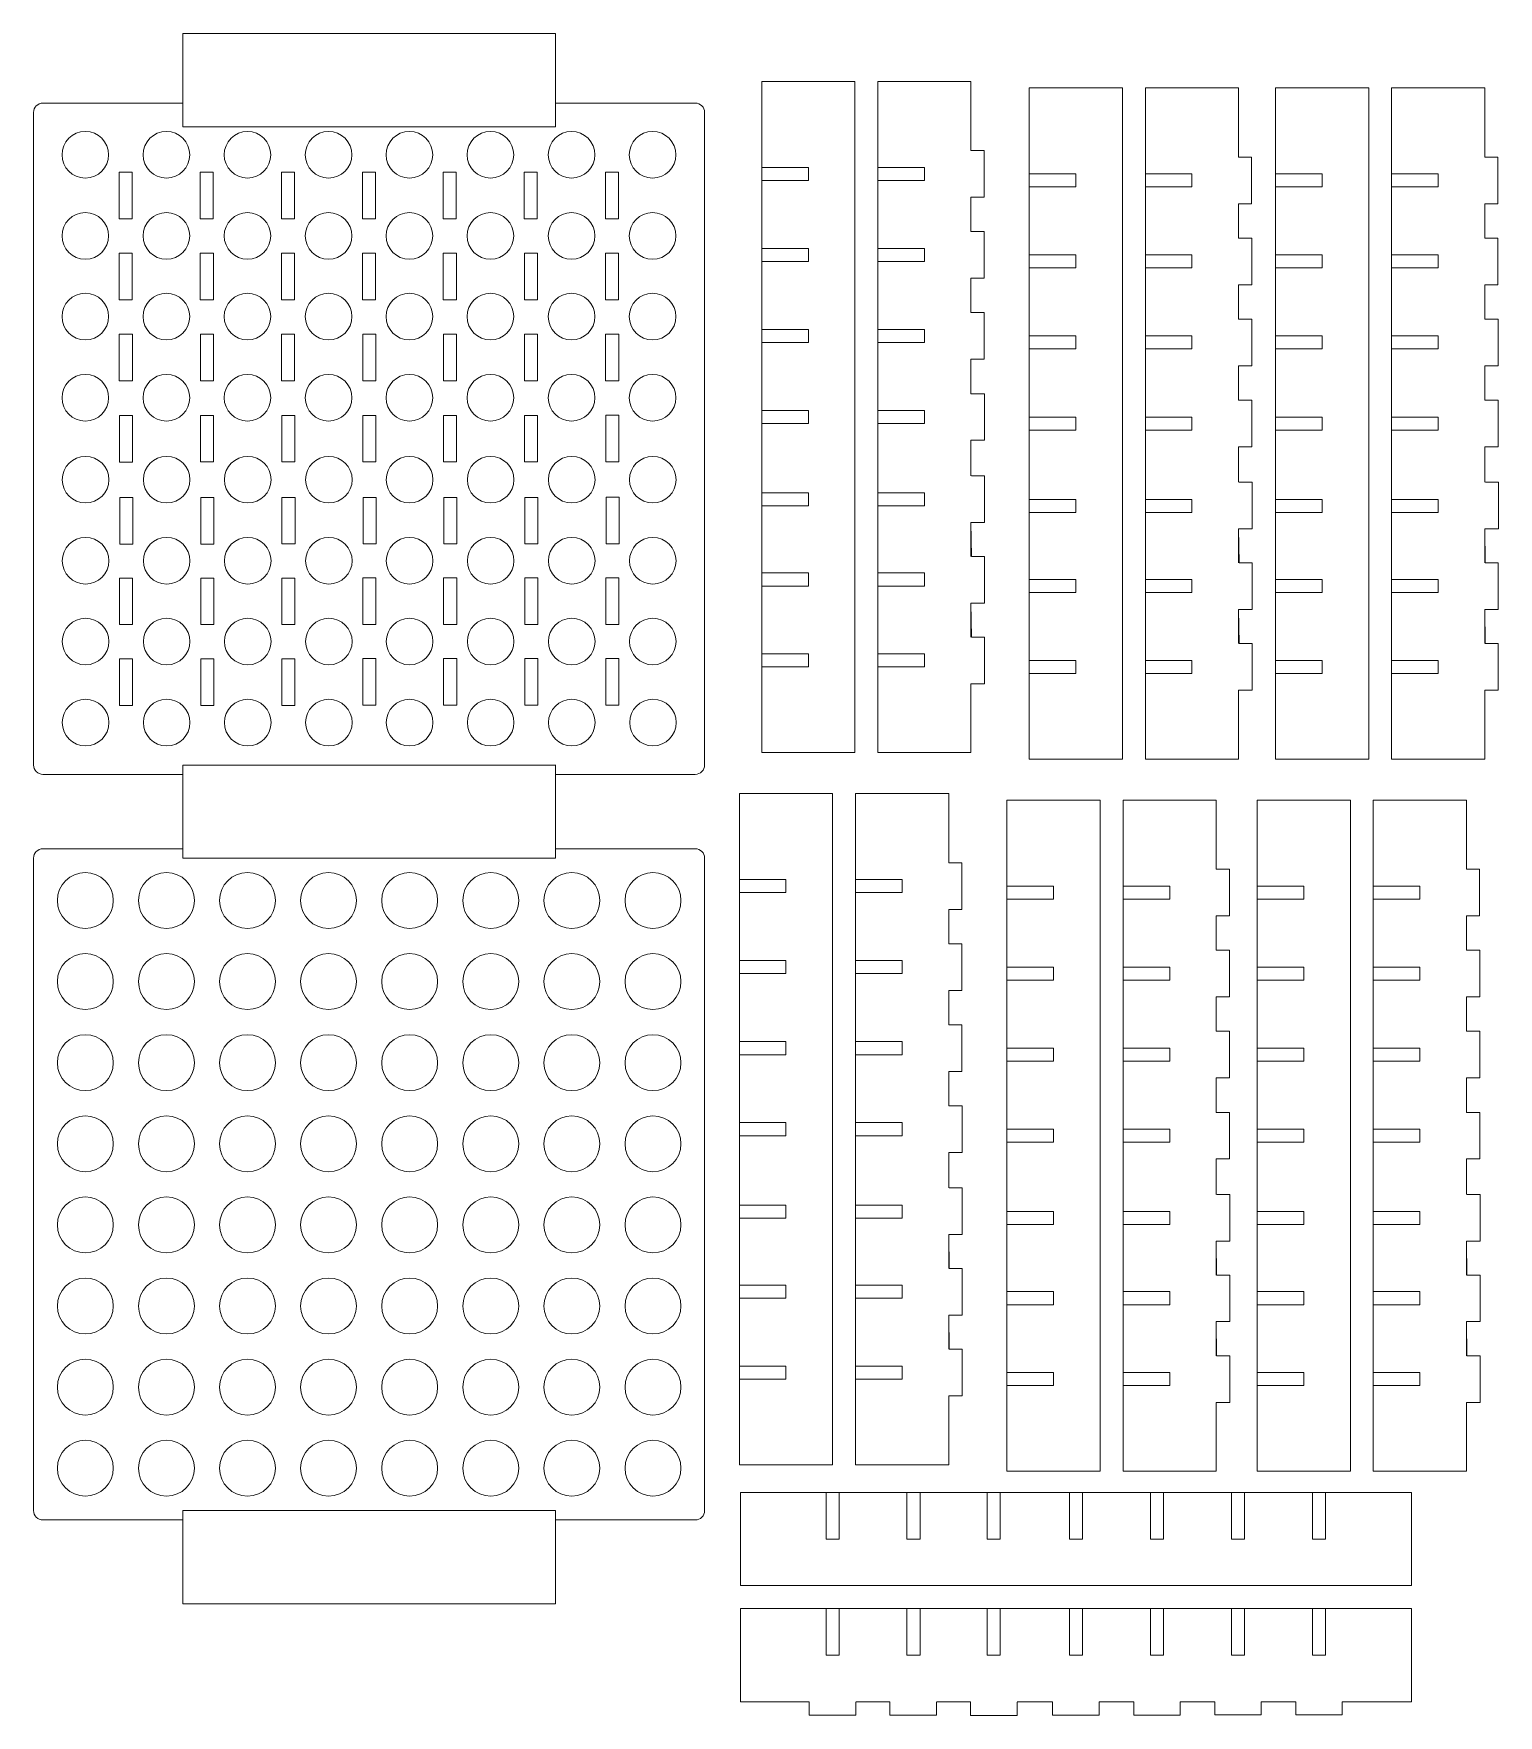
# Model space of a CAD drawing. Header units: inches. Extents: x 19 to 176, y -191 to -11.
import ezdxf

# ---------------------------------------------------------------- set-up
doc = ezdxf.new("R2010")
doc.units = ezdxf.units.IN
doc.header["$MEASUREMENT"] = 0
doc.layers.add('Ebene 1', color=7, linetype='Continuous')

# ---------------------------------------------------------------- blocks, each defined once
blk = doc.blocks.new('block 2')
at = {"layer": 'Ebene 1', "color": 22, "lineweight": 5, "true_color": 0xe42420}
for points in [[(35.98, -23.99), (35.98, -25.37), (34.86, -26.49), (33.48, -26.49), (32.1, -26.49), (30.98, -25.37), (30.98, -23.99), (30.98, -22.61), (32.1, -21.49), (33.48, -21.49), (34.86, -21.49), (35.98, -22.61), (35.98, -23.99)], [(44.68, -23.99), (44.68, -25.37), (43.56, -26.49), (42.18, -26.49), (40.8, -26.49), (39.68, -25.37), (39.68, -23.99), (39.68, -22.61), (40.8, -21.49), (42.18, -21.49), (43.56, -21.49), (44.68, -22.61), (44.68, -23.99)], [(53.38, -23.99), (53.38, -25.37), (52.26, -26.49), (50.88, -26.49), (49.5, -26.49), (48.38, -25.37), (48.38, -23.99), (48.38, -22.61), (49.5, -21.49), (50.88, -21.49), (52.26, -21.49), (53.38, -22.61), (53.38, -23.99)], [(62.05, -23.99), (62.05, -25.37), (60.93, -26.49), (59.55, -26.49), (58.17, -26.49), (57.05, -25.37), (57.05, -23.99), (57.05, -22.61), (58.17, -21.49), (59.55, -21.49), (60.93, -21.49), (62.05, -22.61), (62.05, -23.99)], [(70.75, -23.99), (70.75, -25.37), (69.63, -26.49), (68.25, -26.49), (66.87, -26.49), (65.75, -25.37), (65.75, -23.99), (65.75, -22.61), (66.87, -21.49), (68.25, -21.49), (69.63, -21.49), (70.75, -22.61), (70.75, -23.99)], [(79.45, -23.99), (79.45, -25.37), (78.33, -26.49), (76.95, -26.49), (75.57, -26.49), (74.45, -25.37), (74.45, -23.99), (74.45, -22.61), (75.57, -21.49), (76.95, -21.49), (78.33, -21.49), (79.45, -22.61), (79.45, -23.99)], [(88.15, -23.99), (88.15, -25.37), (87.03, -26.49), (85.65, -26.49), (84.27, -26.49), (83.15, -25.37), (83.15, -23.99), (83.15, -22.61), (84.27, -21.49), (85.65, -21.49), (87.03, -21.49), (88.15, -22.61), (88.15, -23.99)], [(35.98, -32.69), (35.98, -34.07), (34.86, -35.19), (33.48, -35.19), (32.1, -35.19), (30.98, -34.07), (30.98, -32.69), (30.98, -31.31), (32.1, -30.19), (33.48, -30.19), (34.86, -30.19), (35.98, -31.31), (35.98, -32.69)], [(44.68, -32.69), (44.68, -34.07), (43.56, -35.19), (42.18, -35.19), (40.8, -35.19), (39.68, -34.07), (39.68, -32.69), (39.68, -31.31), (40.8, -30.19), (42.18, -30.19), (43.56, -30.19), (44.68, -31.31), (44.68, -32.69)], [(53.38, -32.69), (53.38, -34.07), (52.26, -35.19), (50.88, -35.19), (49.5, -35.19), (48.38, -34.07), (48.38, -32.69), (48.38, -31.31), (49.5, -30.19), (50.88, -30.19), (52.26, -30.19), (53.38, -31.31), (53.38, -32.69)], [(62.05, -32.69), (62.05, -34.07), (60.93, -35.19), (59.55, -35.19), (58.17, -35.19), (57.05, -34.07), (57.05, -32.69), (57.05, -31.31), (58.17, -30.19), (59.55, -30.19), (60.93, -30.19), (62.05, -31.31), (62.05, -32.69)], [(70.75, -32.69), (70.75, -34.07), (69.63, -35.19), (68.25, -35.19), (66.87, -35.19), (65.75, -34.07), (65.75, -32.69), (65.75, -31.31), (66.87, -30.19), (68.25, -30.19), (69.63, -30.19), (70.75, -31.31), (70.75, -32.69)], [(79.45, -32.69), (79.45, -34.07), (78.33, -35.19), (76.95, -35.19), (75.57, -35.19), (74.45, -34.07), (74.45, -32.69), (74.45, -31.31), (75.57, -30.19), (76.95, -30.19), (78.33, -30.19), (79.45, -31.31), (79.45, -32.69)], [(88.15, -32.69), (88.15, -34.07), (87.03, -35.19), (85.65, -35.19), (84.27, -35.19), (83.15, -34.07), (83.15, -32.69), (83.15, -31.31), (84.27, -30.19), (85.65, -30.19), (87.03, -30.19), (88.15, -31.31), (88.15, -32.69)], [(35.98, -41.35), (35.98, -42.73), (34.86, -43.85), (33.48, -43.85), (32.1, -43.85), (30.98, -42.73), (30.98, -41.35), (30.98, -39.97), (32.1, -38.85), (33.48, -38.85), (34.86, -38.85), (35.98, -39.97), (35.98, -41.35)], [(44.68, -41.35), (44.68, -42.73), (43.56, -43.85), (42.18, -43.85), (40.8, -43.85), (39.68, -42.73), (39.68, -41.35), (39.68, -39.97), (40.8, -38.85), (42.18, -38.85), (43.56, -38.85), (44.68, -39.97), (44.68, -41.35)], [(53.38, -41.35), (53.38, -42.73), (52.26, -43.85), (50.88, -43.85), (49.5, -43.85), (48.38, -42.73), (48.38, -41.35), (48.38, -39.97), (49.5, -38.85), (50.88, -38.85), (52.26, -38.85), (53.38, -39.97), (53.38, -41.35)], [(62.05, -41.35), (62.05, -42.73), (60.93, -43.85), (59.55, -43.85), (58.17, -43.85), (57.05, -42.73), (57.05, -41.35), (57.05, -39.97), (58.17, -38.85), (59.55, -38.85), (60.93, -38.85), (62.05, -39.97), (62.05, -41.35)], [(70.75, -41.35), (70.75, -42.73), (69.63, -43.85), (68.25, -43.85), (66.87, -43.85), (65.75, -42.73), (65.75, -41.35), (65.75, -39.97), (66.87, -38.85), (68.25, -38.85), (69.63, -38.85), (70.75, -39.97), (70.75, -41.35)], [(79.45, -41.35), (79.45, -42.73), (78.33, -43.85), (76.95, -43.85), (75.57, -43.85), (74.45, -42.73), (74.45, -41.35), (74.45, -39.97), (75.57, -38.85), (76.95, -38.85), (78.33, -38.85), (79.45, -39.97), (79.45, -41.35)], [(88.15, -41.35), (88.15, -42.73), (87.03, -43.85), (85.65, -43.85), (84.27, -43.85), (83.15, -42.73), (83.15, -41.35), (83.15, -39.97), (84.27, -38.85), (85.65, -38.85), (87.03, -38.85), (88.15, -39.97), (88.15, -41.35)], [(35.98, -50.05), (35.98, -51.43), (34.86, -52.55), (33.48, -52.55), (32.1, -52.55), (30.98, -51.43), (30.98, -50.05), (30.98, -48.67), (32.1, -47.55), (33.48, -47.55), (34.86, -47.55), (35.98, -48.67), (35.98, -50.05)], [(44.68, -50.05), (44.68, -51.43), (43.56, -52.55), (42.18, -52.55), (40.8, -52.55), (39.68, -51.43), (39.68, -50.05), (39.68, -48.67), (40.8, -47.55), (42.18, -47.55), (43.56, -47.55), (44.68, -48.67), (44.68, -50.05)], [(53.38, -50.05), (53.38, -51.43), (52.26, -52.55), (50.88, -52.55), (49.5, -52.55), (48.38, -51.43), (48.38, -50.05), (48.38, -48.67), (49.5, -47.55), (50.88, -47.55), (52.26, -47.55), (53.38, -48.67), (53.38, -50.05)], [(62.05, -50.05), (62.05, -51.43), (60.93, -52.55), (59.55, -52.55), (58.17, -52.55), (57.05, -51.43), (57.05, -50.05), (57.05, -48.67), (58.17, -47.55), (59.55, -47.55), (60.93, -47.55), (62.05, -48.67), (62.05, -50.05)], [(70.75, -50.05), (70.75, -51.43), (69.63, -52.55), (68.25, -52.55), (66.87, -52.55), (65.75, -51.43), (65.75, -50.05), (65.75, -48.67), (66.87, -47.55), (68.25, -47.55), (69.63, -47.55), (70.75, -48.67), (70.75, -50.05)], [(79.45, -50.05), (79.45, -51.43), (78.33, -52.55), (76.95, -52.55), (75.57, -52.55), (74.45, -51.43), (74.45, -50.05), (74.45, -48.67), (75.57, -47.55), (76.95, -47.55), (78.33, -47.55), (79.45, -48.67), (79.45, -50.05)], [(88.15, -50.05), (88.15, -51.43), (87.03, -52.55), (85.65, -52.55), (84.27, -52.55), (83.15, -51.43), (83.15, -50.05), (83.15, -48.67), (84.27, -47.55), (85.65, -47.55), (87.03, -47.55), (88.15, -48.67), (88.15, -50.05)], [(36.01, -58.84), (36.01, -60.22), (34.89, -61.34), (33.51, -61.34), (32.13, -61.34), (31.01, -60.22), (31.01, -58.84), (31.01, -57.46), (32.13, -56.34), (33.51, -56.34), (34.89, -56.34), (36.01, -57.46), (36.01, -58.84)], [(44.71, -58.84), (44.71, -60.22), (43.59, -61.34), (42.21, -61.34), (40.83, -61.34), (39.71, -60.22), (39.71, -58.84), (39.71, -57.46), (40.83, -56.34), (42.21, -56.34), (43.59, -56.34), (44.71, -57.46), (44.71, -58.84)], [(53.41, -58.84), (53.41, -60.22), (52.29, -61.34), (50.91, -61.34), (49.53, -61.34), (48.41, -60.22), (48.41, -58.84), (48.41, -57.46), (49.53, -56.34), (50.91, -56.34), (52.29, -56.34), (53.41, -57.46), (53.41, -58.84)], [(62.07, -58.84), (62.07, -60.22), (60.95, -61.34), (59.57, -61.34), (58.19, -61.34), (57.07, -60.22), (57.07, -58.84), (57.07, -57.46), (58.19, -56.34), (59.57, -56.34), (60.95, -56.34), (62.07, -57.46), (62.07, -58.84)], [(70.77, -58.84), (70.77, -60.22), (69.65, -61.34), (68.27, -61.34), (66.89, -61.34), (65.77, -60.22), (65.77, -58.84), (65.77, -57.46), (66.89, -56.34), (68.27, -56.34), (69.65, -56.34), (70.77, -57.46), (70.77, -58.84)], [(79.47, -58.84), (79.47, -60.22), (78.35, -61.34), (76.97, -61.34), (75.59, -61.34), (74.47, -60.22), (74.47, -58.84), (74.47, -57.46), (75.59, -56.34), (76.97, -56.34), (78.35, -56.34), (79.47, -57.46), (79.47, -58.84)], [(88.17, -58.84), (88.17, -60.22), (87.05, -61.34), (85.67, -61.34), (84.29, -61.34), (83.17, -60.22), (83.17, -58.84), (83.17, -57.46), (84.29, -56.34), (85.67, -56.34), (87.05, -56.34), (88.17, -57.46), (88.17, -58.84)], [(36.01, -67.54), (36.01, -68.92), (34.89, -70.04), (33.51, -70.04), (32.13, -70.04), (31.01, -68.92), (31.01, -67.54), (31.01, -66.16), (32.13, -65.04), (33.51, -65.04), (34.89, -65.04), (36.01, -66.16), (36.01, -67.54)], [(44.71, -67.54), (44.71, -68.92), (43.59, -70.04), (42.21, -70.04), (40.83, -70.04), (39.71, -68.92), (39.71, -67.54), (39.71, -66.16), (40.83, -65.04), (42.21, -65.04), (43.59, -65.04), (44.71, -66.16), (44.71, -67.54)], [(53.41, -67.54), (53.41, -68.92), (52.29, -70.04), (50.91, -70.04), (49.53, -70.04), (48.41, -68.92), (48.41, -67.54), (48.41, -66.16), (49.53, -65.04), (50.91, -65.04), (52.29, -65.04), (53.41, -66.16), (53.41, -67.54)], [(62.07, -67.54), (62.07, -68.92), (60.95, -70.04), (59.57, -70.04), (58.19, -70.04), (57.07, -68.92), (57.07, -67.54), (57.07, -66.16), (58.19, -65.04), (59.57, -65.04), (60.95, -65.04), (62.07, -66.16), (62.07, -67.54)], [(70.77, -67.54), (70.77, -68.92), (69.65, -70.04), (68.27, -70.04), (66.89, -70.04), (65.77, -68.92), (65.77, -67.54), (65.77, -66.16), (66.89, -65.04), (68.27, -65.04), (69.65, -65.04), (70.77, -66.16), (70.77, -67.54)], [(79.47, -67.54), (79.47, -68.92), (78.35, -70.04), (76.97, -70.04), (75.59, -70.04), (74.47, -68.92), (74.47, -67.54), (74.47, -66.16), (75.59, -65.04), (76.97, -65.04), (78.35, -65.04), (79.47, -66.16), (79.47, -67.54)], [(88.17, -67.54), (88.17, -68.92), (87.05, -70.04), (85.67, -70.04), (84.29, -70.04), (83.17, -68.92), (83.17, -67.54), (83.17, -66.16), (84.29, -65.04), (85.67, -65.04), (87.05, -65.04), (88.17, -66.16), (88.17, -67.54)], [(36.01, -76.2), (36.01, -77.58), (34.89, -78.7), (33.51, -78.7), (32.13, -78.7), (31.01, -77.58), (31.01, -76.2), (31.01, -74.82), (32.13, -73.7), (33.51, -73.7), (34.89, -73.7), (36.01, -74.82), (36.01, -76.2)], [(44.71, -76.2), (44.71, -77.58), (43.59, -78.7), (42.21, -78.7), (40.83, -78.7), (39.71, -77.58), (39.71, -76.2), (39.71, -74.82), (40.83, -73.7), (42.21, -73.7), (43.59, -73.7), (44.71, -74.82), (44.71, -76.2)], [(53.41, -76.2), (53.41, -77.58), (52.29, -78.7), (50.91, -78.7), (49.53, -78.7), (48.41, -77.58), (48.41, -76.2), (48.41, -74.82), (49.53, -73.7), (50.91, -73.7), (52.29, -73.7), (53.41, -74.82), (53.41, -76.2)], [(62.07, -76.2), (62.07, -77.58), (60.95, -78.7), (59.57, -78.7), (58.19, -78.7), (57.07, -77.58), (57.07, -76.2), (57.07, -74.82), (58.19, -73.7), (59.57, -73.7), (60.95, -73.7), (62.07, -74.82), (62.07, -76.2)], [(70.77, -76.2), (70.77, -77.58), (69.65, -78.7), (68.27, -78.7), (66.89, -78.7), (65.77, -77.58), (65.77, -76.2), (65.77, -74.82), (66.89, -73.7), (68.27, -73.7), (69.65, -73.7), (70.77, -74.82), (70.77, -76.2)], [(79.47, -76.2), (79.47, -77.58), (78.35, -78.7), (76.97, -78.7), (75.59, -78.7), (74.47, -77.58), (74.47, -76.2), (74.47, -74.82), (75.59, -73.7), (76.97, -73.7), (78.35, -73.7), (79.47, -74.82), (79.47, -76.2)], [(88.17, -76.2), (88.17, -77.58), (87.05, -78.7), (85.67, -78.7), (84.29, -78.7), (83.17, -77.58), (83.17, -76.2), (83.17, -74.82), (84.29, -73.7), (85.67, -73.7), (87.05, -73.7), (88.17, -74.82), (88.17, -76.2)], [(36.01, -84.9), (36.01, -86.28), (34.89, -87.4), (33.51, -87.4), (32.13, -87.4), (31.01, -86.28), (31.01, -84.9), (31.01, -83.52), (32.13, -82.4), (33.51, -82.4), (34.89, -82.4), (36.01, -83.52), (36.01, -84.9)], [(44.71, -84.9), (44.71, -86.28), (43.59, -87.4), (42.21, -87.4), (40.83, -87.4), (39.71, -86.28), (39.71, -84.9), (39.71, -83.52), (40.83, -82.4), (42.21, -82.4), (43.59, -82.4), (44.71, -83.52), (44.71, -84.9)], [(53.41, -84.9), (53.41, -86.28), (52.29, -87.4), (50.91, -87.4), (49.53, -87.4), (48.41, -86.28), (48.41, -84.9), (48.41, -83.52), (49.53, -82.4), (50.91, -82.4), (52.29, -82.4), (53.41, -83.52), (53.41, -84.9)], [(62.07, -84.9), (62.07, -86.28), (60.95, -87.4), (59.57, -87.4), (58.19, -87.4), (57.07, -86.28), (57.07, -84.9), (57.07, -83.52), (58.19, -82.4), (59.57, -82.4), (60.95, -82.4), (62.07, -83.52), (62.07, -84.9)], [(70.77, -84.9), (70.77, -86.28), (69.65, -87.4), (68.27, -87.4), (66.89, -87.4), (65.77, -86.28), (65.77, -84.9), (65.77, -83.52), (66.89, -82.4), (68.27, -82.4), (69.65, -82.4), (70.77, -83.52), (70.77, -84.9)], [(79.48, -84.9), (79.48, -86.28), (78.37, -87.4), (76.98, -87.4), (75.6, -87.4), (74.48, -86.28), (74.48, -84.9), (74.48, -83.52), (75.6, -82.4), (76.98, -82.4), (78.37, -82.4), (79.48, -83.52), (79.48, -84.9)], [(88.19, -84.89), (88.19, -86.27), (87.07, -87.39), (85.69, -87.39), (84.3, -87.39), (83.19, -86.27), (83.19, -84.89), (83.19, -83.51), (84.3, -82.39), (85.69, -82.39), (87.07, -82.39), (88.19, -83.51), (88.19, -84.89)]]:
    blk.add_open_spline(points, degree=3, knots=[0, 0, 0, 0, 1, 1, 1, 2, 2, 2, 3, 3, 3, 4, 4, 4, 4], dxfattribs=at)

msp = doc.modelspace()

# ---------------------------------------------------------------- linework, layer by layer
at = {"layer": 'Ebene 1', "color": 22, "lineweight": 5, "true_color": 0xe42420}
for points in [[(75.23, -10.99), (75.23, -20.23), (75.23, -20.99), (35.23, -20.99), (35.23, -20.23), (35.23, -10.99), (75.23, -10.99)], [(107.36, -88.12), (97.36, -88.12), (97.36, -16.12), (107.36, -16.12), (107.36, -88.12)], [(136.07, -88.82), (126.07, -88.82), (126.07, -16.82), (136.07, -16.82), (136.07, -88.82)], [(162.48, -88.82), (152.48, -88.82), (152.48, -16.82), (162.48, -16.82), (162.48, -88.82)], [(29.81, -30.87), (28.41, -30.87), (28.41, -25.87), (29.81, -25.87), (29.81, -30.87)], [(38.51, -30.86), (37.11, -30.86), (37.11, -25.86), (38.51, -25.86), (38.51, -30.86)], [(47.22, -30.86), (45.82, -30.86), (45.82, -25.86), (47.22, -25.86), (47.22, -30.86)], [(55.92, -30.86), (54.52, -30.86), (54.52, -25.86), (55.92, -25.86), (55.92, -30.86)], [(64.58, -30.86), (63.18, -30.86), (63.18, -25.86), (64.58, -25.86), (64.58, -30.86)], [(73.28, -30.86), (71.88, -30.86), (71.88, -25.86), (73.28, -25.86), (73.28, -30.86)], [(81.99, -30.85), (80.59, -30.85), (80.59, -25.85), (81.99, -25.85), (81.99, -30.85)], [(97.36, -26.74), (97.36, -25.34), (102.36, -25.34), (102.36, -26.74), (97.36, -26.74)], [(109.81, -26.74), (109.81, -25.34), (114.81, -25.34), (114.81, -26.74), (109.81, -26.74)], [(126.07, -27.44), (126.07, -26.04), (131.07, -26.04), (131.07, -27.44), (126.07, -27.44)], [(138.52, -27.44), (138.52, -26.04), (143.52, -26.04), (143.52, -27.44), (138.52, -27.44)], [(152.48, -27.44), (152.48, -26.04), (157.48, -26.04), (157.48, -27.44), (152.48, -27.44)], [(164.94, -27.44), (164.94, -26.04), (169.94, -26.04), (169.94, -27.44), (164.94, -27.44)], [(97.36, -35.43), (97.36, -34.03), (102.36, -34.03), (102.36, -35.43), (97.36, -35.43)], [(109.81, -35.43), (109.81, -34.03), (114.81, -34.03), (114.81, -35.43), (109.81, -35.43)], [(29.82, -39.56), (28.42, -39.56), (28.42, -34.56), (29.82, -34.56), (29.82, -39.56)], [(38.52, -39.55), (37.12, -39.55), (37.12, -34.55), (38.52, -34.55), (38.52, -39.55)], [(47.23, -39.55), (45.83, -39.55), (45.83, -34.55), (47.23, -34.55), (47.23, -39.55)], [(55.93, -39.55), (54.53, -39.55), (54.53, -34.55), (55.93, -34.55), (55.93, -39.55)], [(64.59, -39.55), (63.19, -39.55), (63.19, -34.55), (64.59, -34.55), (64.59, -39.55)], [(73.29, -39.54), (71.89, -39.54), (71.89, -34.54), (73.29, -34.54), (73.29, -39.54)], [(82, -39.54), (80.6, -39.54), (80.6, -34.54), (82, -34.54), (82, -39.54)], [(126.07, -36.13), (126.07, -34.73), (131.07, -34.73), (131.07, -36.13), (126.07, -36.13)], [(138.52, -36.13), (138.52, -34.73), (143.52, -34.73), (143.52, -36.13), (138.52, -36.13)], [(152.48, -36.13), (152.48, -34.73), (157.48, -34.73), (157.48, -36.13), (152.48, -36.13)], [(164.94, -36.13), (164.94, -34.73), (169.94, -34.73), (169.94, -36.13), (164.94, -36.13)], [(29.83, -48.24), (28.43, -48.24), (28.43, -43.24), (29.83, -43.24), (29.83, -48.24)], [(38.53, -48.24), (37.13, -48.24), (37.13, -43.24), (38.53, -43.24), (38.53, -48.24)], [(47.24, -48.24), (45.84, -48.24), (45.84, -43.24), (47.24, -43.24), (47.24, -48.24)], [(55.94, -48.23), (54.54, -48.23), (54.54, -43.23), (55.94, -43.23), (55.94, -48.23)], [(64.6, -48.23), (63.2, -48.23), (63.2, -43.23), (64.6, -43.23), (64.6, -48.23)], [(73.3, -48.23), (71.9, -48.23), (71.9, -43.23), (73.3, -43.23), (73.3, -48.23)], [(82.01, -48.23), (80.61, -48.23), (80.61, -43.23), (82.01, -43.23), (82.01, -48.23)], [(97.36, -44.12), (97.36, -42.72), (102.36, -42.72), (102.36, -44.12), (97.36, -44.12)], [(109.81, -44.12), (109.81, -42.72), (114.81, -42.72), (114.81, -44.12), (109.81, -44.12)], [(126.07, -44.82), (126.07, -43.42), (131.07, -43.42), (131.07, -44.82), (126.07, -44.82)], [(138.52, -44.82), (138.52, -43.42), (143.52, -43.42), (143.52, -44.82), (138.52, -44.82)], [(152.48, -44.82), (152.48, -43.42), (157.48, -43.42), (157.48, -44.82), (152.48, -44.82)], [(164.94, -44.82), (164.94, -43.42), (169.94, -43.42), (169.94, -44.82), (164.94, -44.82)], [(29.84, -56.95), (28.44, -56.95), (28.44, -51.95), (29.84, -51.95), (29.84, -56.95)], [(38.55, -56.94), (37.15, -56.94), (37.15, -51.94), (38.55, -51.94), (38.55, -56.94)], [(47.25, -56.94), (45.85, -56.94), (45.85, -51.94), (47.25, -51.94), (47.25, -56.94)], [(55.95, -56.94), (54.55, -56.94), (54.55, -51.94), (55.95, -51.94), (55.95, -56.94)], [(64.61, -56.94), (63.21, -56.94), (63.21, -51.94), (64.61, -51.94), (64.61, -56.94)], [(73.31, -56.94), (71.91, -56.94), (71.91, -51.94), (73.31, -51.94), (73.31, -56.94)], [(82.02, -56.93), (80.62, -56.93), (80.62, -51.93), (82.02, -51.93), (82.02, -56.93)], [(97.36, -52.82), (97.36, -51.42), (102.36, -51.42), (102.36, -52.82), (97.36, -52.82)], [(109.81, -52.82), (109.81, -51.42), (114.81, -51.42), (114.81, -52.82), (109.81, -52.82)], [(126.07, -53.52), (126.07, -52.12), (131.07, -52.12), (131.07, -53.52), (126.07, -53.52)], [(138.52, -53.52), (138.52, -52.12), (143.52, -52.12), (143.52, -53.52), (138.52, -53.52)], [(152.48, -53.52), (152.48, -52.12), (157.48, -52.12), (157.48, -53.52), (152.48, -53.52)], [(164.94, -53.52), (164.94, -52.12), (169.94, -52.12), (169.94, -53.52), (164.94, -53.52)], [(29.87, -65.75), (28.47, -65.75), (28.47, -60.75), (29.87, -60.75), (29.87, -65.75)], [(38.57, -65.75), (37.17, -65.75), (37.17, -60.75), (38.57, -60.75), (38.57, -65.75)], [(47.28, -65.74), (45.88, -65.74), (45.88, -60.74), (47.28, -60.74), (47.28, -65.74)], [(55.98, -65.74), (54.58, -65.74), (54.58, -60.74), (55.98, -60.74), (55.98, -65.74)], [(64.64, -65.74), (63.24, -65.74), (63.24, -60.74), (64.64, -60.74), (64.64, -65.74)], [(73.34, -65.74), (71.94, -65.74), (71.94, -60.74), (73.34, -60.74), (73.34, -65.74)], [(82.05, -65.73), (80.65, -65.73), (80.65, -60.73), (82.05, -60.73), (82.05, -65.73)], [(97.36, -61.66), (97.36, -60.26), (102.36, -60.26), (102.36, -61.66), (97.36, -61.66)], [(109.81, -61.66), (109.81, -60.26), (114.81, -60.26), (114.81, -61.66), (109.81, -61.66)], [(126.07, -62.36), (126.07, -60.96), (131.07, -60.96), (131.07, -62.36), (126.07, -62.36)], [(138.52, -62.36), (138.52, -60.96), (143.52, -60.96), (143.52, -62.36), (138.52, -62.36)], [(152.48, -62.36), (152.48, -60.96), (157.48, -60.96), (157.48, -62.36), (152.48, -62.36)], [(164.94, -62.36), (164.94, -60.96), (169.94, -60.96), (169.94, -62.36), (164.94, -62.36)], [(29.86, -74.39), (28.46, -74.39), (28.46, -69.39), (29.86, -69.39), (29.86, -74.39)], [(38.56, -74.39), (37.16, -74.39), (37.16, -69.39), (38.56, -69.39), (38.56, -74.39)], [(47.26, -74.39), (45.86, -74.39), (45.86, -69.39), (47.26, -69.39), (47.26, -74.39)], [(55.96, -74.38), (54.56, -74.38), (54.56, -69.38), (55.96, -69.38), (55.96, -74.38)], [(64.63, -74.38), (63.23, -74.38), (63.23, -69.38), (64.63, -69.38), (64.63, -74.38)], [(73.33, -74.38), (71.93, -74.38), (71.93, -69.38), (73.33, -69.38), (73.33, -74.38)], [(82.03, -74.38), (80.63, -74.38), (80.63, -69.38), (82.03, -69.38), (82.03, -74.38)], [(97.36, -70.25), (97.36, -68.85), (102.36, -68.85), (102.36, -70.25), (97.36, -70.25)], [(109.81, -70.25), (109.81, -68.85), (114.81, -68.85), (114.81, -70.25), (109.81, -70.25)], [(126.07, -70.95), (126.07, -69.55), (131.07, -69.55), (131.07, -70.95), (126.07, -70.95)], [(138.52, -70.95), (138.52, -69.55), (143.52, -69.55), (143.52, -70.95), (138.52, -70.95)], [(152.48, -70.95), (152.48, -69.55), (157.48, -69.55), (157.48, -70.95), (152.48, -70.95)], [(164.94, -70.95), (164.94, -69.55), (169.94, -69.55), (169.94, -70.95), (164.94, -70.95)], [(97.36, -78.93), (97.36, -77.53), (102.36, -77.53), (102.36, -78.93), (97.36, -78.93)], [(109.81, -78.93), (109.81, -77.53), (114.81, -77.53), (114.81, -78.93), (109.81, -78.93)], [(29.86, -83.05), (28.46, -83.05), (28.46, -78.05), (29.86, -78.05), (29.86, -83.05)], [(38.56, -83.05), (37.16, -83.05), (37.16, -78.05), (38.56, -78.05), (38.56, -83.05)], [(47.26, -83.05), (45.86, -83.05), (45.86, -78.05), (47.26, -78.05), (47.26, -83.05)], [(55.96, -83.04), (54.56, -83.04), (54.56, -78.04), (55.96, -78.04), (55.96, -83.04)], [(64.63, -83.04), (63.23, -83.04), (63.23, -78.04), (64.63, -78.04), (64.63, -83.04)], [(73.33, -83.04), (71.93, -83.04), (71.93, -78.04), (73.33, -78.04), (73.33, -83.04)], [(82.03, -83.04), (80.63, -83.04), (80.63, -78.04), (82.03, -78.04), (82.03, -83.04)], [(126.07, -79.63), (126.07, -78.23), (131.07, -78.23), (131.07, -79.63), (126.07, -79.63)], [(138.52, -79.63), (138.52, -78.23), (143.52, -78.23), (143.52, -79.63), (138.52, -79.63)], [(152.48, -79.63), (152.48, -78.23), (157.48, -78.23), (157.48, -79.63), (152.48, -79.63)], [(164.94, -79.63), (164.94, -78.23), (169.94, -78.23), (169.94, -79.63), (164.94, -79.63)], [(35.23, -99.43), (35.23, -98.66), (35.23, -89.45)], [(75.23, -89.43), (75.23, -98.66), (75.23, -99.43)], [(104.96, -164.51), (94.96, -164.51), (94.96, -92.51), (104.96, -92.51), (104.96, -164.51)], [(133.67, -165.21), (123.67, -165.21), (123.67, -93.21), (133.67, -93.21), (133.67, -165.21)], [(160.52, -165.21), (150.52, -165.21), (150.52, -93.21), (160.52, -93.21), (160.52, -165.21)], [(94.96, -103.13), (94.96, -101.73), (99.96, -101.73), (99.96, -103.13), (94.96, -103.13)], [(107.42, -103.13), (107.42, -101.73), (112.42, -101.73), (112.42, -103.13), (107.42, -103.13)], [(123.67, -103.83), (123.67, -102.43), (128.67, -102.43), (128.67, -103.83), (123.67, -103.83)], [(136.13, -103.83), (136.13, -102.43), (141.13, -102.43), (141.13, -103.83), (136.13, -103.83)], [(150.52, -103.83), (150.52, -102.43), (155.52, -102.43), (155.52, -103.83), (150.52, -103.83)], [(162.98, -103.83), (162.98, -102.43), (167.98, -102.43), (167.98, -103.83), (162.98, -103.83)], [(94.96, -111.82), (94.96, -110.42), (99.96, -110.42), (99.96, -111.82), (94.96, -111.82)], [(107.42, -111.82), (107.42, -110.42), (112.42, -110.42), (112.42, -111.82), (107.42, -111.82)], [(123.67, -112.52), (123.67, -111.12), (128.67, -111.12), (128.67, -112.52), (123.67, -112.52)], [(136.13, -112.52), (136.13, -111.12), (141.13, -111.12), (141.13, -112.52), (136.13, -112.52)], [(150.52, -112.52), (150.52, -111.12), (155.52, -111.12), (155.52, -112.52), (150.52, -112.52)], [(162.98, -112.52), (162.98, -111.12), (167.98, -111.12), (167.98, -112.52), (162.98, -112.52)], [(94.96, -120.52), (94.96, -119.12), (99.96, -119.12), (99.96, -120.52), (94.96, -120.52)], [(107.42, -120.52), (107.42, -119.12), (112.42, -119.12), (112.42, -120.52), (107.42, -120.52)], [(123.67, -121.22), (123.67, -119.82), (128.67, -119.82), (128.67, -121.22), (123.67, -121.22)], [(136.13, -121.22), (136.13, -119.82), (141.13, -119.82), (141.13, -121.22), (136.13, -121.22)], [(150.52, -121.22), (150.52, -119.82), (155.52, -119.82), (155.52, -121.22), (150.52, -121.22)], [(162.98, -121.22), (162.98, -119.82), (167.98, -119.82), (167.98, -121.22), (162.98, -121.22)], [(94.96, -129.21), (94.96, -127.81), (99.96, -127.81), (99.96, -129.21), (94.96, -129.21)], [(107.42, -129.21), (107.42, -127.81), (112.42, -127.81), (112.42, -129.21), (107.42, -129.21)], [(123.67, -129.91), (123.67, -128.51), (128.67, -128.51), (128.67, -129.91), (123.67, -129.91)], [(136.13, -129.91), (136.13, -128.51), (141.13, -128.51), (141.13, -129.91), (136.13, -129.91)], [(150.52, -129.91), (150.52, -128.51), (155.52, -128.51), (155.52, -129.91), (150.52, -129.91)], [(162.98, -129.91), (162.98, -128.51), (167.98, -128.51), (167.98, -129.91), (162.98, -129.91)], [(94.96, -138.05), (94.96, -136.65), (99.96, -136.65), (99.96, -138.05), (94.96, -138.05)], [(107.42, -138.05), (107.42, -136.65), (112.42, -136.65), (112.42, -138.05), (107.42, -138.05)], [(123.67, -138.75), (123.67, -137.35), (128.67, -137.35), (128.67, -138.75), (123.67, -138.75)], [(136.13, -138.75), (136.13, -137.35), (141.13, -137.35), (141.13, -138.75), (136.13, -138.75)], [(150.52, -138.75), (150.52, -137.35), (155.52, -137.35), (155.52, -138.75), (150.52, -138.75)], [(162.98, -138.75), (162.98, -137.35), (167.98, -137.35), (167.98, -138.75), (162.98, -138.75)], [(94.96, -146.64), (94.96, -145.24), (99.96, -145.24), (99.96, -146.64), (94.96, -146.64)], [(107.42, -146.64), (107.42, -145.24), (112.42, -145.24), (112.42, -146.64), (107.42, -146.64)], [(123.67, -147.34), (123.67, -145.94), (128.67, -145.94), (128.67, -147.34), (123.67, -147.34)], [(136.13, -147.34), (136.13, -145.94), (141.13, -145.94), (141.13, -147.34), (136.13, -147.34)], [(150.52, -147.34), (150.52, -145.94), (155.52, -145.94), (155.52, -147.34), (150.52, -147.34)], [(162.98, -147.34), (162.98, -145.94), (167.98, -145.94), (167.98, -147.34), (162.98, -147.34)], [(94.96, -155.32), (94.96, -153.92), (99.96, -153.92), (99.96, -155.32), (94.96, -155.32)], [(107.42, -155.32), (107.42, -153.92), (112.42, -153.92), (112.42, -155.32), (107.42, -155.32)], [(123.67, -156.02), (123.67, -154.62), (128.67, -154.62), (128.67, -156.02), (123.67, -156.02)], [(136.13, -156.02), (136.13, -154.62), (141.13, -154.62), (141.13, -156.02), (136.13, -156.02)], [(150.52, -156.02), (150.52, -154.62), (155.52, -154.62), (155.52, -156.02), (150.52, -156.02)], [(162.98, -156.02), (162.98, -154.62), (167.98, -154.62), (167.98, -156.02), (162.98, -156.02)], [(95.07, -177.47), (95.07, -167.48), (167.07, -167.48), (167.07, -177.47), (95.07, -177.47)], [(104.26, -167.48), (105.66, -167.48), (105.66, -172.48), (104.26, -172.48), (104.26, -167.48)], [(112.94, -167.48), (114.34, -167.48), (114.34, -172.48), (112.94, -172.48), (112.94, -167.48)], [(121.53, -167.48), (122.93, -167.48), (122.93, -172.48), (121.53, -172.48), (121.53, -167.48)], [(130.37, -167.48), (131.77, -167.48), (131.77, -172.48), (130.37, -172.48), (130.37, -167.48)], [(139.06, -167.48), (140.46, -167.48), (140.46, -172.48), (139.06, -172.48), (139.06, -167.48)], [(147.75, -167.48), (149.16, -167.48), (149.16, -172.48), (147.75, -172.48), (147.75, -167.48)], [(156.45, -167.48), (157.85, -167.48), (157.85, -172.48), (156.45, -172.48), (156.45, -167.48)], [(75.23, -169.43), (75.23, -178.66), (75.23, -179.43), (35.23, -179.43), (35.23, -178.66), (35.23, -169.43)], [(104.26, -179.93), (105.66, -179.93), (105.66, -184.93), (104.26, -184.93), (104.26, -179.93)], [(112.94, -179.93), (114.34, -179.93), (114.34, -184.93), (112.94, -184.93), (112.94, -179.93)], [(121.53, -179.93), (122.93, -179.93), (122.93, -184.93), (121.53, -184.93), (121.53, -179.93)], [(130.37, -179.93), (131.77, -179.93), (131.77, -184.93), (130.37, -184.93), (130.37, -179.93)], [(139.06, -179.93), (140.46, -179.93), (140.46, -184.93), (139.06, -184.93), (139.06, -179.93)], [(147.75, -179.93), (149.16, -179.93), (149.16, -184.93), (147.75, -184.93), (147.75, -179.93)], [(156.45, -179.93), (157.85, -179.93), (157.85, -184.93), (156.45, -184.93), (156.45, -179.93)]]:
    msp.add_lwpolyline(points, dxfattribs=at)
at = {"layer": 'Ebene 1', "color": 2, "lineweight": 5, "true_color": 0xf3e500}
for points in [[(35.23, -20.99), (75.23, -20.99)], [(75.23, -89.45), (35.23, -89.45)], [(35.23, -99.43), (75.23, -99.43)], [(75.23, -169.43), (35.23, -169.43)]]:
    msp.add_lwpolyline(points, dxfattribs=at)
at = {"layer": 'Ebene 1', "color": 22, "lineweight": 5, "true_color": 0xe42420}
for points, knots in [([(119.81, -54.62), (119.81, -54.62), (119.81, -58.42), (119.81, -58.42), (119.81, -58.42), (119.81, -54.62), (119.81, -54.62), (119.81, -54.62), (119.85, -54.62), (119.85, -54.62), (119.85, -54.62), (121.25, -54.62), (121.25, -54.62), (121.25, -54.62), (121.25, -49.62), (121.25, -49.62), (121.25, -49.62), (119.85, -49.62), (119.85, -49.62), (119.85, -49.62), (119.81, -49.62), (119.81, -49.62), (119.81, -49.62), (119.81, -45.92), (119.81, -45.92), (119.81, -45.92), (119.84, -45.92), (119.84, -45.92), (119.84, -45.92), (121.24, -45.92), (121.24, -45.92), (121.24, -45.92), (121.24, -40.92), (121.24, -40.92), (121.24, -40.92), (119.84, -40.92), (119.84, -40.92), (119.84, -40.92), (119.81, -40.92), (119.81, -40.92), (119.81, -40.92), (119.81, -37.23), (119.81, -37.23), (119.81, -37.23), (119.83, -37.23), (119.83, -37.23), (119.83, -37.23), (121.23, -37.23), (121.23, -37.23), (121.23, -37.23), (121.23, -32.23), (121.23, -32.23), (121.23, -32.23), (119.83, -32.23), (119.83, -32.23), (119.83, -32.23), (119.81, -32.23), (119.81, -32.23), (119.81, -32.23), (119.81, -28.54), (119.81, -28.54), (119.81, -28.54), (121.21, -28.54), (121.21, -28.54), (121.21, -28.54), (121.21, -23.54), (121.21, -23.54), (121.21, -23.54), (119.81, -23.54), (119.81, -23.54), (119.81, -23.54), (119.81, -16.12), (119.81, -16.12), (119.81, -16.12), (109.81, -16.12), (109.81, -16.12), (109.81, -16.12), (109.81, -88.12), (109.81, -88.12), (109.81, -88.12), (119.81, -88.12), (119.81, -88.12), (119.81, -88.12), (119.81, -80.73), (119.81, -80.73), (119.81, -80.73), (119.86, -80.73), (119.86, -80.73), (119.86, -80.73), (121.26, -80.73), (121.26, -80.73), (121.26, -80.73), (121.26, -75.73), (121.26, -75.73), (121.26, -75.73), (119.86, -75.73), (119.86, -75.73), (119.86, -75.73), (119.81, -72.07), (119.81, -72.07), (119.81, -72.07), (119.81, -75.73), (119.81, -75.73), (119.81, -75.73), (119.81, -72.07), (119.81, -72.07), (119.81, -72.07), (119.86, -72.07), (119.86, -72.07), (119.86, -72.07), (121.26, -72.07), (121.26, -72.07), (121.26, -72.07), (121.26, -67.07), (121.26, -67.07), (121.26, -67.07), (119.86, -67.07), (119.86, -67.07), (119.86, -67.07), (119.81, -63.42), (119.81, -63.42), (119.81, -63.42), (119.81, -67.07), (119.81, -67.07), (119.81, -67.07), (119.81, -63.42), (119.81, -63.42), (119.81, -63.42), (119.87, -63.42), (119.87, -63.42), (119.87, -63.42), (121.27, -63.42), (121.27, -63.42), (121.27, -63.42), (121.27, -58.42), (121.27, -58.42), (121.27, -58.42), (119.87, -58.42), (119.87, -58.42)], [0, 0, 0, 0, 1, 1, 1, 2, 2, 2, 3, 3, 3, 4, 4, 4, 5, 5, 5, 6, 6, 6, 7, 7, 7, 8, 8, 8, 9, 9, 9, 10, 10, 10, 11, 11, 11, 12, 12, 12, 13, 13, 13, 14, 14, 14, 15, 15, 15, 16, 16, 16, 17, 17, 17, 18, 18, 18, 19, 19, 19, 20, 20, 20, 21, 21, 21, 22, 22, 22, 23, 23, 23, 24, 24, 24, 25, 25, 25, 26, 26, 26, 27, 27, 27, 28, 28, 28, 29, 29, 29, 30, 30, 30, 31, 31, 31, 32, 32, 32, 33, 33, 33, 34, 34, 34, 35, 35, 35, 36, 36, 36, 37, 37, 37, 38, 38, 38, 39, 39, 39, 40, 40, 40, 41, 41, 41, 42, 42, 42, 43, 43, 43, 44, 44, 44, 45, 45, 45, 46, 46, 46, 46]), ([(148.52, -55.32), (148.52, -55.32), (148.52, -59.12), (148.52, -59.12), (148.52, -59.12), (148.52, -55.32), (148.52, -55.32), (148.52, -55.32), (148.56, -55.32), (148.56, -55.32), (148.56, -55.32), (149.96, -55.32), (149.96, -55.32), (149.96, -55.32), (149.96, -50.32), (149.96, -50.32), (149.96, -50.32), (148.56, -50.32), (148.56, -50.32), (148.56, -50.32), (148.52, -50.32), (148.52, -50.32), (148.52, -50.32), (148.52, -46.62), (148.52, -46.62), (148.52, -46.62), (148.55, -46.62), (148.55, -46.62), (148.55, -46.62), (149.95, -46.62), (149.95, -46.62), (149.95, -46.62), (149.95, -41.62), (149.95, -41.62), (149.95, -41.62), (148.55, -41.62), (148.55, -41.62), (148.55, -41.62), (148.52, -41.62), (148.52, -41.62), (148.52, -41.62), (148.52, -37.93), (148.52, -37.93), (148.52, -37.93), (148.53, -37.93), (148.53, -37.93), (148.53, -37.93), (149.93, -37.93), (149.93, -37.93), (149.93, -37.93), (149.93, -32.93), (149.93, -32.93), (149.93, -32.93), (148.53, -32.93), (148.53, -32.93), (148.53, -32.93), (148.52, -32.93), (148.52, -32.93), (148.52, -32.93), (148.52, -29.24), (148.52, -29.24), (148.52, -29.24), (149.92, -29.24), (149.92, -29.24), (149.92, -29.24), (149.92, -24.24), (149.92, -24.24), (149.92, -24.24), (148.52, -24.24), (148.52, -24.24), (148.52, -24.24), (148.52, -16.82), (148.52, -16.82), (148.52, -16.82), (138.52, -16.82), (138.52, -16.82), (138.52, -16.82), (138.52, -88.82), (138.52, -88.82), (138.52, -88.82), (148.52, -88.82), (148.52, -88.82), (148.52, -88.82), (148.52, -81.43), (148.52, -81.43), (148.52, -81.43), (148.57, -81.43), (148.57, -81.43), (148.57, -81.43), (149.97, -81.43), (149.97, -81.43), (149.97, -81.43), (149.97, -76.43), (149.97, -76.43), (149.97, -76.43), (148.57, -76.43), (148.57, -76.43), (148.57, -76.43), (148.52, -72.77), (148.52, -72.77), (148.52, -72.77), (148.52, -76.43), (148.52, -76.43), (148.52, -76.43), (148.52, -72.77), (148.52, -72.77), (148.52, -72.77), (148.57, -72.77), (148.57, -72.77), (148.57, -72.77), (149.97, -72.77), (149.97, -72.77), (149.97, -72.77), (149.97, -67.77), (149.97, -67.77), (149.97, -67.77), (148.57, -67.77), (148.57, -67.77), (148.57, -67.77), (148.52, -64.12), (148.52, -64.12), (148.52, -64.12), (148.52, -67.77), (148.52, -67.77), (148.52, -67.77), (148.52, -64.12), (148.52, -64.12), (148.52, -64.12), (148.58, -64.12), (148.58, -64.12), (148.58, -64.12), (149.98, -64.12), (149.98, -64.12), (149.98, -64.12), (149.98, -59.12), (149.98, -59.12), (149.98, -59.12), (148.58, -59.12), (148.58, -59.12)], [0, 0, 0, 0, 1, 1, 1, 2, 2, 2, 3, 3, 3, 4, 4, 4, 5, 5, 5, 6, 6, 6, 7, 7, 7, 8, 8, 8, 9, 9, 9, 10, 10, 10, 11, 11, 11, 12, 12, 12, 13, 13, 13, 14, 14, 14, 15, 15, 15, 16, 16, 16, 17, 17, 17, 18, 18, 18, 19, 19, 19, 20, 20, 20, 21, 21, 21, 22, 22, 22, 23, 23, 23, 24, 24, 24, 25, 25, 25, 26, 26, 26, 27, 27, 27, 28, 28, 28, 29, 29, 29, 30, 30, 30, 31, 31, 31, 32, 32, 32, 33, 33, 33, 34, 34, 34, 35, 35, 35, 36, 36, 36, 37, 37, 37, 38, 38, 38, 39, 39, 39, 40, 40, 40, 41, 41, 41, 42, 42, 42, 43, 43, 43, 44, 44, 44, 45, 45, 45, 46, 46, 46, 46]), ([(174.94, -55.32), (174.94, -55.32), (174.94, -59.12), (174.94, -59.12), (174.94, -59.12), (174.94, -55.32), (174.94, -55.32), (174.94, -55.32), (174.97, -55.32), (174.97, -55.32), (174.97, -55.32), (176.37, -55.32), (176.37, -55.32), (176.37, -55.32), (176.37, -50.32), (176.37, -50.32), (176.37, -50.32), (174.97, -50.32), (174.97, -50.32), (174.97, -50.32), (174.94, -50.32), (174.94, -50.32), (174.94, -50.32), (174.94, -46.62), (174.94, -46.62), (174.94, -46.62), (174.96, -46.62), (174.96, -46.62), (174.96, -46.62), (176.36, -46.62), (176.36, -46.62), (176.36, -46.62), (176.36, -41.62), (176.36, -41.62), (176.36, -41.62), (174.96, -41.62), (174.96, -41.62), (174.96, -41.62), (174.94, -41.62), (174.94, -41.62), (174.94, -41.62), (174.94, -37.93), (174.94, -37.93), (174.94, -37.93), (174.95, -37.93), (174.95, -37.93), (174.95, -37.93), (176.35, -37.93), (176.35, -37.93), (176.35, -37.93), (176.35, -32.93), (176.35, -32.93), (176.35, -32.93), (174.95, -32.93), (174.95, -32.93), (174.95, -32.93), (174.94, -32.93), (174.94, -32.93), (174.94, -32.93), (174.94, -29.24), (174.94, -29.24), (174.94, -29.24), (176.34, -29.24), (176.34, -29.24), (176.34, -29.24), (176.34, -24.24), (176.34, -24.24), (176.34, -24.24), (174.94, -24.24), (174.94, -24.24), (174.94, -24.24), (174.94, -16.82), (174.94, -16.82), (174.94, -16.82), (164.94, -16.82), (164.94, -16.82), (164.94, -16.82), (164.94, -88.82), (164.94, -88.82), (164.94, -88.82), (174.94, -88.82), (174.94, -88.82), (174.94, -88.82), (174.94, -81.43), (174.94, -81.43), (174.94, -81.43), (174.98, -81.43), (174.98, -81.43), (174.98, -81.43), (176.38, -81.43), (176.38, -81.43), (176.38, -81.43), (176.38, -76.43), (176.38, -76.43), (176.38, -76.43), (174.98, -76.43), (174.98, -76.43), (174.98, -76.43), (174.94, -72.77), (174.94, -72.77), (174.94, -72.77), (174.94, -76.43), (174.94, -76.43), (174.94, -76.43), (174.94, -72.77), (174.94, -72.77), (174.94, -72.77), (174.98, -72.77), (174.98, -72.77), (174.98, -72.77), (176.38, -72.77), (176.38, -72.77), (176.38, -72.77), (176.38, -67.77), (176.38, -67.77), (176.38, -67.77), (174.98, -67.77), (174.98, -67.77), (174.98, -67.77), (174.94, -64.12), (174.94, -64.12), (174.94, -64.12), (174.94, -67.77), (174.94, -67.77), (174.94, -67.77), (174.94, -64.12), (174.94, -64.12), (174.94, -64.12), (175, -64.12), (175, -64.12), (175, -64.12), (176.4, -64.12), (176.4, -64.12), (176.4, -64.12), (176.4, -59.12), (176.4, -59.12), (176.4, -59.12), (175, -59.12), (175, -59.12)], [0, 0, 0, 0, 1, 1, 1, 2, 2, 2, 3, 3, 3, 4, 4, 4, 5, 5, 5, 6, 6, 6, 7, 7, 7, 8, 8, 8, 9, 9, 9, 10, 10, 10, 11, 11, 11, 12, 12, 12, 13, 13, 13, 14, 14, 14, 15, 15, 15, 16, 16, 16, 17, 17, 17, 18, 18, 18, 19, 19, 19, 20, 20, 20, 21, 21, 21, 22, 22, 22, 23, 23, 23, 24, 24, 24, 25, 25, 25, 26, 26, 26, 27, 27, 27, 28, 28, 28, 29, 29, 29, 30, 30, 30, 31, 31, 31, 32, 32, 32, 33, 33, 33, 34, 34, 34, 35, 35, 35, 36, 36, 36, 37, 37, 37, 38, 38, 38, 39, 39, 39, 40, 40, 40, 41, 41, 41, 42, 42, 42, 43, 43, 43, 44, 44, 44, 45, 45, 45, 46, 46, 46, 46]), ([(35.23, -90.45), (35.23, -90.45), (20.23, -90.45), (20.23, -90.45), (19.68, -90.45), (19.23, -90), (19.23, -89.45), (19.23, -89.45), (19.23, -19.45), (19.23, -19.45), (19.23, -18.9), (19.68, -18.45), (20.23, -18.45), (20.23, -18.45), (35.23, -18.45), (35.23, -18.45)], [0, 0, 0, 0, 1, 1, 1, 2, 2, 2, 3, 3, 3, 4, 4, 4, 5, 5, 5, 5]), ([(75.23, -18.45), (75.23, -18.45), (90.23, -18.45), (90.23, -18.45), (90.78, -18.45), (91.23, -18.9), (91.23, -19.45), (91.23, -19.45), (91.23, -89.45), (91.23, -89.45), (91.23, -90), (90.78, -90.45), (90.23, -90.45), (90.23, -90.45), (75.23, -90.45), (75.23, -90.45)], [0, 0, 0, 0, 1, 1, 1, 2, 2, 2, 3, 3, 3, 4, 4, 4, 5, 5, 5, 5]), ([(27.28, -23.99), (27.28, -25.37), (26.16, -26.49), (24.78, -26.49), (23.4, -26.49), (22.28, -25.37), (22.28, -23.99), (22.28, -22.61), (23.4, -21.49), (24.78, -21.49), (26.16, -21.49), (27.28, -22.61), (27.28, -23.99)], [0, 0, 0, 0, 1, 1, 1, 2, 2, 2, 3, 3, 3, 4, 4, 4, 4]), ([(27.28, -32.69), (27.28, -34.07), (26.16, -35.19), (24.78, -35.19), (23.4, -35.19), (22.28, -34.07), (22.28, -32.69), (22.28, -31.31), (23.4, -30.19), (24.78, -30.19), (26.16, -30.19), (27.28, -31.31), (27.28, -32.69)], [0, 0, 0, 0, 1, 1, 1, 2, 2, 2, 3, 3, 3, 4, 4, 4, 4]), ([(27.28, -41.35), (27.28, -42.73), (26.16, -43.85), (24.78, -43.85), (23.4, -43.85), (22.28, -42.73), (22.28, -41.35), (22.28, -39.97), (23.4, -38.85), (24.78, -38.85), (26.16, -38.85), (27.28, -39.97), (27.28, -41.35)], [0, 0, 0, 0, 1, 1, 1, 2, 2, 2, 3, 3, 3, 4, 4, 4, 4]), ([(27.28, -50.05), (27.28, -51.43), (26.16, -52.55), (24.78, -52.55), (23.4, -52.55), (22.28, -51.43), (22.28, -50.05), (22.28, -48.67), (23.4, -47.55), (24.78, -47.55), (26.16, -47.55), (27.28, -48.67), (27.28, -50.05)], [0, 0, 0, 0, 1, 1, 1, 2, 2, 2, 3, 3, 3, 4, 4, 4, 4]), ([(27.31, -58.84), (27.31, -60.22), (26.19, -61.34), (24.81, -61.34), (23.43, -61.34), (22.31, -60.22), (22.31, -58.84), (22.31, -57.46), (23.43, -56.34), (24.81, -56.34), (26.19, -56.34), (27.31, -57.46), (27.31, -58.84)], [0, 0, 0, 0, 1, 1, 1, 2, 2, 2, 3, 3, 3, 4, 4, 4, 4]), ([(27.31, -67.54), (27.31, -68.92), (26.19, -70.04), (24.81, -70.04), (23.43, -70.04), (22.31, -68.92), (22.31, -67.54), (22.31, -66.16), (23.43, -65.04), (24.81, -65.04), (26.19, -65.04), (27.31, -66.16), (27.31, -67.54)], [0, 0, 0, 0, 1, 1, 1, 2, 2, 2, 3, 3, 3, 4, 4, 4, 4]), ([(27.31, -76.2), (27.31, -77.58), (26.19, -78.7), (24.81, -78.7), (23.43, -78.7), (22.31, -77.58), (22.31, -76.2), (22.31, -74.82), (23.43, -73.7), (24.81, -73.7), (26.19, -73.7), (27.31, -74.82), (27.31, -76.2)], [0, 0, 0, 0, 1, 1, 1, 2, 2, 2, 3, 3, 3, 4, 4, 4, 4]), ([(27.31, -84.9), (27.31, -86.28), (26.19, -87.4), (24.81, -87.4), (23.43, -87.4), (22.31, -86.28), (22.31, -84.9), (22.31, -83.52), (23.43, -82.4), (24.81, -82.4), (26.19, -82.4), (27.31, -83.52), (27.31, -84.9)], [0, 0, 0, 0, 1, 1, 1, 2, 2, 2, 3, 3, 3, 4, 4, 4, 4]), ([(117.42, -131.01), (117.42, -131.01), (117.42, -134.82), (117.42, -134.82), (117.42, -134.81), (117.42, -131.01), (117.42, -131.01), (117.42, -131.01), (117.45, -131.01), (117.45, -131.01), (117.45, -131.01), (118.85, -131.01), (118.85, -131.01), (118.85, -131.01), (118.85, -126.01), (118.85, -126.01), (118.85, -126.01), (117.45, -126.01), (117.45, -126.01), (117.45, -126.01), (117.42, -126.01), (117.42, -126.01), (117.42, -126.01), (117.42, -122.31), (117.42, -122.31), (117.42, -122.31), (117.44, -122.31), (117.44, -122.31), (117.44, -122.31), (118.84, -122.31), (118.84, -122.31), (118.84, -122.31), (118.84, -117.31), (118.84, -117.31), (118.84, -117.31), (117.44, -117.31), (117.44, -117.31), (117.44, -117.31), (117.42, -117.31), (117.42, -117.31), (117.42, -117.31), (117.42, -113.62), (117.42, -113.62), (117.42, -113.62), (117.43, -113.62), (117.43, -113.62), (117.43, -113.62), (118.83, -113.62), (118.83, -113.62), (118.83, -113.62), (118.83, -108.62), (118.83, -108.62), (118.83, -108.62), (117.43, -108.62), (117.43, -108.62), (117.43, -108.62), (117.42, -108.62), (117.42, -108.62), (117.42, -108.62), (117.42, -104.93), (117.42, -104.93), (117.42, -104.93), (118.82, -104.93), (118.82, -104.93), (118.82, -104.93), (118.82, -99.93), (118.82, -99.93), (118.82, -99.93), (117.42, -99.93), (117.42, -99.93), (117.42, -99.93), (117.42, -92.51), (117.42, -92.51), (117.42, -92.51), (107.42, -92.51), (107.42, -92.51), (107.42, -92.51), (107.42, -164.51), (107.42, -164.51), (107.42, -164.51), (117.42, -164.51), (117.42, -164.51), (117.42, -164.51), (117.42, -157.12), (117.42, -157.12), (117.42, -157.12), (117.47, -157.12), (117.47, -157.12), (117.47, -157.12), (118.87, -157.12), (118.87, -157.12), (118.87, -157.12), (118.87, -152.12), (118.87, -152.12), (118.87, -152.12), (117.47, -152.12), (117.47, -152.12), (117.47, -152.12), (117.42, -148.46), (117.42, -148.46), (117.42, -148.46), (117.42, -152.12), (117.42, -152.12), (117.42, -152.12), (117.42, -148.46), (117.42, -148.46), (117.42, -148.46), (117.47, -148.46), (117.47, -148.46), (117.47, -148.46), (118.87, -148.46), (118.87, -148.46), (118.87, -148.46), (118.87, -143.46), (118.87, -143.46), (118.87, -143.46), (117.47, -143.46), (117.47, -143.46), (117.47, -143.46), (117.42, -139.82), (117.42, -139.82), (117.42, -139.82), (117.42, -143.46), (117.42, -143.46), (117.42, -143.46), (117.42, -139.81), (117.42, -139.81), (117.42, -139.81), (117.48, -139.81), (117.48, -139.81), (117.48, -139.81), (118.88, -139.81), (118.88, -139.81), (118.88, -139.81), (118.88, -134.82), (118.88, -134.82), (118.88, -134.82), (117.48, -134.82), (117.48, -134.82)], [0, 0, 0, 0, 1, 1, 1, 2, 2, 2, 3, 3, 3, 4, 4, 4, 5, 5, 5, 6, 6, 6, 7, 7, 7, 8, 8, 8, 9, 9, 9, 10, 10, 10, 11, 11, 11, 12, 12, 12, 13, 13, 13, 14, 14, 14, 15, 15, 15, 16, 16, 16, 17, 17, 17, 18, 18, 18, 19, 19, 19, 20, 20, 20, 21, 21, 21, 22, 22, 22, 23, 23, 23, 24, 24, 24, 25, 25, 25, 26, 26, 26, 27, 27, 27, 28, 28, 28, 29, 29, 29, 30, 30, 30, 31, 31, 31, 32, 32, 32, 33, 33, 33, 34, 34, 34, 35, 35, 35, 36, 36, 36, 37, 37, 37, 38, 38, 38, 39, 39, 39, 40, 40, 40, 41, 41, 41, 42, 42, 42, 43, 43, 43, 44, 44, 44, 45, 45, 45, 46, 46, 46, 46]), ([(146.13, -131.71), (146.13, -131.71), (146.13, -135.52), (146.13, -135.52), (146.13, -135.51), (146.13, -131.71), (146.13, -131.71), (146.13, -131.71), (146.16, -131.71), (146.16, -131.71), (146.16, -131.71), (147.56, -131.71), (147.56, -131.71), (147.56, -131.71), (147.56, -126.71), (147.56, -126.71), (147.56, -126.71), (146.16, -126.71), (146.16, -126.71), (146.16, -126.71), (146.13, -126.71), (146.13, -126.71), (146.13, -126.71), (146.13, -123.01), (146.13, -123.01), (146.13, -123.01), (146.15, -123.01), (146.15, -123.01), (146.15, -123.01), (147.55, -123.01), (147.55, -123.01), (147.55, -123.01), (147.55, -118.01), (147.55, -118.01), (147.55, -118.01), (146.15, -118.01), (146.15, -118.01), (146.15, -118.01), (146.13, -118.01), (146.13, -118.01), (146.13, -118.01), (146.13, -114.32), (146.13, -114.32), (146.13, -114.32), (146.14, -114.32), (146.14, -114.32), (146.14, -114.32), (147.54, -114.32), (147.54, -114.32), (147.54, -114.32), (147.54, -109.32), (147.54, -109.32), (147.54, -109.32), (146.14, -109.32), (146.14, -109.32), (146.14, -109.32), (146.13, -109.32), (146.13, -109.32), (146.13, -109.32), (146.13, -105.63), (146.13, -105.63), (146.13, -105.63), (147.53, -105.63), (147.53, -105.63), (147.53, -105.63), (147.53, -100.63), (147.53, -100.63), (147.53, -100.63), (146.13, -100.63), (146.13, -100.63), (146.13, -100.63), (146.13, -93.21), (146.13, -93.21), (146.13, -93.21), (136.13, -93.21), (136.13, -93.21), (136.13, -93.21), (136.13, -165.21), (136.13, -165.21), (136.13, -165.21), (146.13, -165.21), (146.13, -165.21), (146.13, -165.21), (146.13, -157.82), (146.13, -157.82), (146.13, -157.82), (146.17, -157.82), (146.17, -157.82), (146.17, -157.82), (147.57, -157.82), (147.57, -157.82), (147.57, -157.82), (147.57, -152.82), (147.57, -152.82), (147.57, -152.82), (146.17, -152.82), (146.17, -152.82), (146.17, -152.82), (146.13, -149.16), (146.13, -149.16), (146.13, -149.16), (146.13, -152.82), (146.13, -152.82), (146.13, -152.82), (146.13, -149.16), (146.13, -149.16), (146.13, -149.16), (146.17, -149.16), (146.17, -149.16), (146.17, -149.16), (147.57, -149.16), (147.57, -149.16), (147.57, -149.16), (147.57, -144.16), (147.57, -144.16), (147.57, -144.16), (146.17, -144.16), (146.17, -144.16), (146.17, -144.16), (146.13, -140.52), (146.13, -140.52), (146.13, -140.52), (146.13, -144.16), (146.13, -144.16), (146.13, -144.16), (146.13, -140.51), (146.13, -140.51), (146.13, -140.51), (146.19, -140.51), (146.19, -140.51), (146.19, -140.51), (147.59, -140.51), (147.59, -140.51), (147.59, -140.51), (147.59, -135.52), (147.59, -135.52), (147.59, -135.52), (146.19, -135.52), (146.19, -135.52)], [0, 0, 0, 0, 1, 1, 1, 2, 2, 2, 3, 3, 3, 4, 4, 4, 5, 5, 5, 6, 6, 6, 7, 7, 7, 8, 8, 8, 9, 9, 9, 10, 10, 10, 11, 11, 11, 12, 12, 12, 13, 13, 13, 14, 14, 14, 15, 15, 15, 16, 16, 16, 17, 17, 17, 18, 18, 18, 19, 19, 19, 20, 20, 20, 21, 21, 21, 22, 22, 22, 23, 23, 23, 24, 24, 24, 25, 25, 25, 26, 26, 26, 27, 27, 27, 28, 28, 28, 29, 29, 29, 30, 30, 30, 31, 31, 31, 32, 32, 32, 33, 33, 33, 34, 34, 34, 35, 35, 35, 36, 36, 36, 37, 37, 37, 38, 38, 38, 39, 39, 39, 40, 40, 40, 41, 41, 41, 42, 42, 42, 43, 43, 43, 44, 44, 44, 45, 45, 45, 46, 46, 46, 46]), ([(172.98, -131.71), (172.98, -131.71), (172.98, -135.52), (172.98, -135.52), (172.98, -135.51), (172.98, -131.71), (172.98, -131.71), (172.98, -131.71), (173.01, -131.71), (173.01, -131.71), (173.01, -131.71), (174.41, -131.71), (174.41, -131.71), (174.41, -131.71), (174.41, -126.71), (174.41, -126.71), (174.41, -126.71), (173.01, -126.71), (173.01, -126.71), (173.01, -126.71), (172.98, -126.71), (172.98, -126.71), (172.98, -126.71), (172.98, -123.01), (172.98, -123.01), (172.98, -123.01), (173, -123.01), (173, -123.01), (173, -123.01), (174.4, -123.01), (174.4, -123.01), (174.4, -123.01), (174.4, -118.01), (174.4, -118.01), (174.4, -118.01), (173, -118.01), (173, -118.01), (173, -118.01), (172.98, -118.01), (172.98, -118.01), (172.98, -118.01), (172.98, -114.32), (172.98, -114.32), (172.98, -114.32), (172.99, -114.32), (172.99, -114.32), (172.99, -114.32), (174.39, -114.32), (174.39, -114.32), (174.39, -114.32), (174.39, -109.32), (174.39, -109.32), (174.39, -109.32), (172.99, -109.32), (172.99, -109.32), (172.99, -109.32), (172.98, -109.32), (172.98, -109.32), (172.98, -109.32), (172.98, -105.63), (172.98, -105.63), (172.98, -105.63), (174.38, -105.63), (174.38, -105.63), (174.38, -105.63), (174.38, -100.63), (174.38, -100.63), (174.38, -100.63), (172.98, -100.63), (172.98, -100.63), (172.98, -100.63), (172.98, -93.21), (172.98, -93.21), (172.98, -93.21), (162.98, -93.21), (162.98, -93.21), (162.98, -93.21), (162.98, -165.21), (162.98, -165.21), (162.98, -165.21), (172.98, -165.21), (172.98, -165.21), (172.98, -165.21), (172.98, -157.82), (172.98, -157.82), (172.98, -157.82), (173.03, -157.82), (173.03, -157.82), (173.03, -157.82), (174.43, -157.82), (174.43, -157.82), (174.43, -157.82), (174.43, -152.82), (174.43, -152.82), (174.43, -152.82), (173.03, -152.82), (173.03, -152.82), (173.03, -152.82), (172.98, -149.16), (172.98, -149.16), (172.98, -149.16), (172.98, -152.82), (172.98, -152.82), (172.98, -152.82), (172.98, -149.16), (172.98, -149.16), (172.98, -149.16), (173.03, -149.16), (173.03, -149.16), (173.03, -149.16), (174.43, -149.16), (174.43, -149.16), (174.43, -149.16), (174.43, -144.16), (174.43, -144.16), (174.43, -144.16), (173.03, -144.16), (173.03, -144.16), (173.03, -144.16), (172.98, -140.52), (172.98, -140.52), (172.98, -140.52), (172.98, -144.16), (172.98, -144.16), (172.98, -144.16), (172.98, -140.51), (172.98, -140.51), (172.98, -140.51), (173.04, -140.51), (173.04, -140.51), (173.04, -140.51), (174.44, -140.51), (174.44, -140.51), (174.44, -140.51), (174.44, -135.52), (174.44, -135.52), (174.44, -135.52), (173.04, -135.52), (173.04, -135.52)], [0, 0, 0, 0, 1, 1, 1, 2, 2, 2, 3, 3, 3, 4, 4, 4, 5, 5, 5, 6, 6, 6, 7, 7, 7, 8, 8, 8, 9, 9, 9, 10, 10, 10, 11, 11, 11, 12, 12, 12, 13, 13, 13, 14, 14, 14, 15, 15, 15, 16, 16, 16, 17, 17, 17, 18, 18, 18, 19, 19, 19, 20, 20, 20, 21, 21, 21, 22, 22, 22, 23, 23, 23, 24, 24, 24, 25, 25, 25, 26, 26, 26, 27, 27, 27, 28, 28, 28, 29, 29, 29, 30, 30, 30, 31, 31, 31, 32, 32, 32, 33, 33, 33, 34, 34, 34, 35, 35, 35, 36, 36, 36, 37, 37, 37, 38, 38, 38, 39, 39, 39, 40, 40, 40, 41, 41, 41, 42, 42, 42, 43, 43, 43, 44, 44, 44, 45, 45, 45, 46, 46, 46, 46]), ([(35.23, -170.43), (35.23, -170.43), (20.23, -170.43), (20.23, -170.43), (19.68, -170.43), (19.23, -169.98), (19.23, -169.43), (19.23, -169.43), (19.23, -99.43), (19.23, -99.43), (19.23, -98.88), (19.68, -98.43), (20.23, -98.43), (20.23, -98.43), (35.23, -98.43), (35.23, -98.43)], [0, 0, 0, 0, 1, 1, 1, 2, 2, 2, 3, 3, 3, 4, 4, 4, 5, 5, 5, 5]), ([(75.23, -98.43), (75.23, -98.43), (90.23, -98.43), (90.23, -98.43), (90.78, -98.43), (91.23, -98.88), (91.23, -99.43), (91.23, -99.43), (91.23, -169.43), (91.23, -169.43), (91.23, -169.98), (90.78, -170.43), (90.23, -170.43), (90.23, -170.43), (75.23, -170.43), (75.23, -170.43)], [0, 0, 0, 0, 1, 1, 1, 2, 2, 2, 3, 3, 3, 4, 4, 4, 5, 5, 5, 5]), ([(27.78, -103.98), (27.78, -105.64), (26.44, -106.98), (24.78, -106.98), (23.13, -106.98), (21.78, -105.64), (21.78, -103.98), (21.78, -102.33), (23.13, -100.98), (24.78, -100.98), (26.44, -100.98), (27.78, -102.33), (27.78, -103.98)], [0, 0, 0, 0, 1, 1, 1, 2, 2, 2, 3, 3, 3, 4, 4, 4, 4]), ([(36.48, -103.98), (36.48, -105.64), (35.14, -106.98), (33.48, -106.98), (31.83, -106.98), (30.48, -105.64), (30.48, -103.98), (30.48, -102.33), (31.83, -100.98), (33.48, -100.98), (35.14, -100.98), (36.48, -102.33), (36.48, -103.98)], [0, 0, 0, 0, 1, 1, 1, 2, 2, 2, 3, 3, 3, 4, 4, 4, 4]), ([(45.18, -103.98), (45.18, -105.64), (43.84, -106.98), (42.18, -106.98), (40.53, -106.98), (39.18, -105.64), (39.18, -103.98), (39.18, -102.33), (40.53, -100.98), (42.18, -100.98), (43.84, -100.98), (45.18, -102.33), (45.18, -103.98)], [0, 0, 0, 0, 1, 1, 1, 2, 2, 2, 3, 3, 3, 4, 4, 4, 4]), ([(53.88, -103.98), (53.88, -105.64), (52.54, -106.98), (50.88, -106.98), (49.23, -106.98), (47.88, -105.64), (47.88, -103.98), (47.88, -102.33), (49.23, -100.98), (50.88, -100.98), (52.54, -100.98), (53.88, -102.33), (53.88, -103.98)], [0, 0, 0, 0, 1, 1, 1, 2, 2, 2, 3, 3, 3, 4, 4, 4, 4]), ([(62.58, -103.98), (62.58, -105.64), (61.24, -106.98), (59.58, -106.98), (57.93, -106.98), (56.58, -105.64), (56.58, -103.98), (56.58, -102.33), (57.93, -100.98), (59.58, -100.98), (61.24, -100.98), (62.58, -102.33), (62.58, -103.98)], [0, 0, 0, 0, 1, 1, 1, 2, 2, 2, 3, 3, 3, 4, 4, 4, 4]), ([(71.28, -103.98), (71.28, -105.64), (69.94, -106.98), (68.28, -106.98), (66.63, -106.98), (65.28, -105.64), (65.28, -103.98), (65.28, -102.33), (66.63, -100.98), (68.28, -100.98), (69.94, -100.98), (71.28, -102.33), (71.28, -103.98)], [0, 0, 0, 0, 1, 1, 1, 2, 2, 2, 3, 3, 3, 4, 4, 4, 4]), ([(79.99, -103.98), (79.99, -105.64), (78.64, -106.98), (76.98, -106.98), (75.33, -106.98), (73.98, -105.64), (73.98, -103.98), (73.98, -102.33), (75.33, -100.98), (76.98, -100.98), (78.64, -100.98), (79.99, -102.33), (79.99, -103.98)], [0, 0, 0, 0, 1, 1, 1, 2, 2, 2, 3, 3, 3, 4, 4, 4, 4]), ([(88.69, -103.98), (88.69, -105.64), (87.34, -106.98), (85.69, -106.98), (84.03, -106.98), (82.69, -105.64), (82.69, -103.98), (82.69, -102.33), (84.03, -100.98), (85.69, -100.98), (87.34, -100.98), (88.69, -102.33), (88.69, -103.98)], [0, 0, 0, 0, 1, 1, 1, 2, 2, 2, 3, 3, 3, 4, 4, 4, 4]), ([(27.78, -112.68), (27.78, -114.34), (26.44, -115.68), (24.78, -115.68), (23.13, -115.68), (21.78, -114.34), (21.78, -112.68), (21.78, -111.03), (23.13, -109.68), (24.78, -109.68), (26.44, -109.68), (27.78, -111.03), (27.78, -112.68)], [0, 0, 0, 0, 1, 1, 1, 2, 2, 2, 3, 3, 3, 4, 4, 4, 4]), ([(36.48, -112.68), (36.48, -114.34), (35.14, -115.68), (33.48, -115.68), (31.83, -115.68), (30.48, -114.34), (30.48, -112.68), (30.48, -111.03), (31.83, -109.68), (33.48, -109.68), (35.14, -109.68), (36.48, -111.03), (36.48, -112.68)], [0, 0, 0, 0, 1, 1, 1, 2, 2, 2, 3, 3, 3, 4, 4, 4, 4]), ([(45.18, -112.68), (45.18, -114.34), (43.84, -115.68), (42.18, -115.68), (40.53, -115.68), (39.18, -114.34), (39.18, -112.68), (39.18, -111.03), (40.53, -109.68), (42.18, -109.68), (43.84, -109.68), (45.18, -111.03), (45.18, -112.68)], [0, 0, 0, 0, 1, 1, 1, 2, 2, 2, 3, 3, 3, 4, 4, 4, 4]), ([(53.88, -112.68), (53.88, -114.34), (52.54, -115.68), (50.88, -115.68), (49.23, -115.68), (47.88, -114.34), (47.88, -112.68), (47.88, -111.03), (49.23, -109.68), (50.88, -109.68), (52.54, -109.68), (53.88, -111.03), (53.88, -112.68)], [0, 0, 0, 0, 1, 1, 1, 2, 2, 2, 3, 3, 3, 4, 4, 4, 4]), ([(62.58, -112.68), (62.58, -114.34), (61.24, -115.68), (59.58, -115.68), (57.93, -115.68), (56.58, -114.34), (56.58, -112.68), (56.58, -111.03), (57.93, -109.68), (59.58, -109.68), (61.24, -109.68), (62.58, -111.03), (62.58, -112.68)], [0, 0, 0, 0, 1, 1, 1, 2, 2, 2, 3, 3, 3, 4, 4, 4, 4]), ([(71.28, -112.68), (71.28, -114.34), (69.94, -115.68), (68.28, -115.68), (66.63, -115.68), (65.28, -114.34), (65.28, -112.68), (65.28, -111.03), (66.63, -109.68), (68.28, -109.68), (69.94, -109.68), (71.28, -111.03), (71.28, -112.68)], [0, 0, 0, 0, 1, 1, 1, 2, 2, 2, 3, 3, 3, 4, 4, 4, 4]), ([(79.99, -112.68), (79.99, -114.34), (78.64, -115.68), (76.98, -115.68), (75.33, -115.68), (73.98, -114.34), (73.98, -112.68), (73.98, -111.03), (75.33, -109.68), (76.98, -109.68), (78.64, -109.68), (79.99, -111.03), (79.99, -112.68)], [0, 0, 0, 0, 1, 1, 1, 2, 2, 2, 3, 3, 3, 4, 4, 4, 4]), ([(88.69, -112.68), (88.69, -114.34), (87.34, -115.68), (85.69, -115.68), (84.03, -115.68), (82.69, -114.34), (82.69, -112.68), (82.69, -111.03), (84.03, -109.68), (85.69, -109.68), (87.34, -109.68), (88.69, -111.03), (88.69, -112.68)], [0, 0, 0, 0, 1, 1, 1, 2, 2, 2, 3, 3, 3, 4, 4, 4, 4]), ([(27.78, -121.38), (27.78, -123.04), (26.44, -124.38), (24.78, -124.38), (23.13, -124.38), (21.78, -123.04), (21.78, -121.38), (21.78, -119.73), (23.13, -118.38), (24.78, -118.38), (26.44, -118.38), (27.78, -119.73), (27.78, -121.38)], [0, 0, 0, 0, 1, 1, 1, 2, 2, 2, 3, 3, 3, 4, 4, 4, 4]), ([(36.48, -121.38), (36.48, -123.04), (35.14, -124.38), (33.48, -124.38), (31.83, -124.38), (30.48, -123.04), (30.48, -121.38), (30.48, -119.73), (31.83, -118.38), (33.48, -118.38), (35.14, -118.38), (36.48, -119.73), (36.48, -121.38)], [0, 0, 0, 0, 1, 1, 1, 2, 2, 2, 3, 3, 3, 4, 4, 4, 4]), ([(45.18, -121.38), (45.18, -123.04), (43.84, -124.38), (42.18, -124.38), (40.53, -124.38), (39.18, -123.04), (39.18, -121.38), (39.18, -119.73), (40.53, -118.38), (42.18, -118.38), (43.84, -118.38), (45.18, -119.73), (45.18, -121.38)], [0, 0, 0, 0, 1, 1, 1, 2, 2, 2, 3, 3, 3, 4, 4, 4, 4]), ([(53.88, -121.38), (53.88, -123.04), (52.54, -124.38), (50.88, -124.38), (49.23, -124.38), (47.88, -123.04), (47.88, -121.38), (47.88, -119.73), (49.23, -118.38), (50.88, -118.38), (52.54, -118.38), (53.88, -119.73), (53.88, -121.38)], [0, 0, 0, 0, 1, 1, 1, 2, 2, 2, 3, 3, 3, 4, 4, 4, 4]), ([(62.58, -121.38), (62.58, -123.04), (61.24, -124.38), (59.58, -124.38), (57.93, -124.38), (56.58, -123.04), (56.58, -121.38), (56.58, -119.73), (57.93, -118.38), (59.58, -118.38), (61.24, -118.38), (62.58, -119.73), (62.58, -121.38)], [0, 0, 0, 0, 1, 1, 1, 2, 2, 2, 3, 3, 3, 4, 4, 4, 4]), ([(71.28, -121.38), (71.28, -123.04), (69.94, -124.38), (68.28, -124.38), (66.63, -124.38), (65.28, -123.04), (65.28, -121.38), (65.28, -119.73), (66.63, -118.38), (68.28, -118.38), (69.94, -118.38), (71.28, -119.73), (71.28, -121.38)], [0, 0, 0, 0, 1, 1, 1, 2, 2, 2, 3, 3, 3, 4, 4, 4, 4]), ([(79.99, -121.38), (79.99, -123.04), (78.64, -124.38), (76.98, -124.38), (75.33, -124.38), (73.98, -123.04), (73.98, -121.38), (73.98, -119.73), (75.33, -118.38), (76.98, -118.38), (78.64, -118.38), (79.99, -119.73), (79.99, -121.38)], [0, 0, 0, 0, 1, 1, 1, 2, 2, 2, 3, 3, 3, 4, 4, 4, 4]), ([(88.69, -121.38), (88.69, -123.04), (87.34, -124.38), (85.69, -124.38), (84.03, -124.38), (82.69, -123.04), (82.69, -121.38), (82.69, -119.73), (84.03, -118.38), (85.69, -118.38), (87.34, -118.38), (88.69, -119.73), (88.69, -121.38)], [0, 0, 0, 0, 1, 1, 1, 2, 2, 2, 3, 3, 3, 4, 4, 4, 4]), ([(27.78, -130.08), (27.78, -131.74), (26.44, -133.08), (24.78, -133.08), (23.13, -133.08), (21.78, -131.74), (21.78, -130.08), (21.78, -128.43), (23.13, -127.08), (24.78, -127.08), (26.44, -127.08), (27.78, -128.43), (27.78, -130.08)], [0, 0, 0, 0, 1, 1, 1, 2, 2, 2, 3, 3, 3, 4, 4, 4, 4]), ([(36.48, -130.08), (36.48, -131.74), (35.14, -133.08), (33.48, -133.08), (31.83, -133.08), (30.48, -131.74), (30.48, -130.08), (30.48, -128.43), (31.83, -127.08), (33.48, -127.08), (35.14, -127.08), (36.48, -128.43), (36.48, -130.08)], [0, 0, 0, 0, 1, 1, 1, 2, 2, 2, 3, 3, 3, 4, 4, 4, 4]), ([(45.18, -130.08), (45.18, -131.74), (43.84, -133.08), (42.18, -133.08), (40.53, -133.08), (39.18, -131.74), (39.18, -130.08), (39.18, -128.43), (40.53, -127.08), (42.18, -127.08), (43.84, -127.08), (45.18, -128.43), (45.18, -130.08)], [0, 0, 0, 0, 1, 1, 1, 2, 2, 2, 3, 3, 3, 4, 4, 4, 4]), ([(53.88, -130.08), (53.88, -131.74), (52.54, -133.08), (50.88, -133.08), (49.23, -133.08), (47.88, -131.74), (47.88, -130.08), (47.88, -128.43), (49.23, -127.08), (50.88, -127.08), (52.54, -127.08), (53.88, -128.43), (53.88, -130.08)], [0, 0, 0, 0, 1, 1, 1, 2, 2, 2, 3, 3, 3, 4, 4, 4, 4]), ([(62.58, -130.08), (62.58, -131.74), (61.24, -133.08), (59.58, -133.08), (57.93, -133.08), (56.58, -131.74), (56.58, -130.08), (56.58, -128.43), (57.93, -127.08), (59.58, -127.08), (61.24, -127.08), (62.58, -128.43), (62.58, -130.08)], [0, 0, 0, 0, 1, 1, 1, 2, 2, 2, 3, 3, 3, 4, 4, 4, 4]), ([(71.28, -130.08), (71.28, -131.74), (69.94, -133.08), (68.28, -133.08), (66.63, -133.08), (65.28, -131.74), (65.28, -130.08), (65.28, -128.43), (66.63, -127.08), (68.28, -127.08), (69.94, -127.08), (71.28, -128.43), (71.28, -130.08)], [0, 0, 0, 0, 1, 1, 1, 2, 2, 2, 3, 3, 3, 4, 4, 4, 4]), ([(79.99, -130.08), (79.99, -131.74), (78.64, -133.08), (76.98, -133.08), (75.33, -133.08), (73.98, -131.74), (73.98, -130.08), (73.98, -128.43), (75.33, -127.08), (76.98, -127.08), (78.64, -127.08), (79.99, -128.43), (79.99, -130.08)], [0, 0, 0, 0, 1, 1, 1, 2, 2, 2, 3, 3, 3, 4, 4, 4, 4]), ([(88.69, -130.08), (88.69, -131.74), (87.34, -133.08), (85.69, -133.08), (84.03, -133.08), (82.69, -131.74), (82.69, -130.08), (82.69, -128.43), (84.03, -127.08), (85.69, -127.08), (87.34, -127.08), (88.69, -128.43), (88.69, -130.08)], [0, 0, 0, 0, 1, 1, 1, 2, 2, 2, 3, 3, 3, 4, 4, 4, 4]), ([(27.78, -138.78), (27.78, -140.44), (26.44, -141.78), (24.78, -141.78), (23.13, -141.78), (21.78, -140.44), (21.78, -138.78), (21.78, -137.13), (23.13, -135.78), (24.78, -135.78), (26.44, -135.78), (27.78, -137.13), (27.78, -138.78)], [0, 0, 0, 0, 1, 1, 1, 2, 2, 2, 3, 3, 3, 4, 4, 4, 4]), ([(36.48, -138.78), (36.48, -140.44), (35.14, -141.78), (33.48, -141.78), (31.83, -141.78), (30.48, -140.44), (30.48, -138.78), (30.48, -137.13), (31.83, -135.78), (33.48, -135.78), (35.14, -135.78), (36.48, -137.13), (36.48, -138.78)], [0, 0, 0, 0, 1, 1, 1, 2, 2, 2, 3, 3, 3, 4, 4, 4, 4]), ([(45.18, -138.78), (45.18, -140.44), (43.84, -141.78), (42.18, -141.78), (40.53, -141.78), (39.18, -140.44), (39.18, -138.78), (39.18, -137.13), (40.53, -135.78), (42.18, -135.78), (43.84, -135.78), (45.18, -137.13), (45.18, -138.78)], [0, 0, 0, 0, 1, 1, 1, 2, 2, 2, 3, 3, 3, 4, 4, 4, 4]), ([(53.88, -138.78), (53.88, -140.44), (52.54, -141.78), (50.88, -141.78), (49.23, -141.78), (47.88, -140.44), (47.88, -138.78), (47.88, -137.13), (49.23, -135.78), (50.88, -135.78), (52.54, -135.78), (53.88, -137.13), (53.88, -138.78)], [0, 0, 0, 0, 1, 1, 1, 2, 2, 2, 3, 3, 3, 4, 4, 4, 4]), ([(62.58, -138.78), (62.58, -140.44), (61.24, -141.78), (59.58, -141.78), (57.93, -141.78), (56.58, -140.44), (56.58, -138.78), (56.58, -137.13), (57.93, -135.78), (59.58, -135.78), (61.24, -135.78), (62.58, -137.13), (62.58, -138.78)], [0, 0, 0, 0, 1, 1, 1, 2, 2, 2, 3, 3, 3, 4, 4, 4, 4]), ([(71.28, -138.78), (71.28, -140.44), (69.94, -141.78), (68.28, -141.78), (66.63, -141.78), (65.28, -140.44), (65.28, -138.78), (65.28, -137.13), (66.63, -135.78), (68.28, -135.78), (69.94, -135.78), (71.28, -137.13), (71.28, -138.78)], [0, 0, 0, 0, 1, 1, 1, 2, 2, 2, 3, 3, 3, 4, 4, 4, 4]), ([(79.99, -138.78), (79.99, -140.44), (78.64, -141.78), (76.98, -141.78), (75.33, -141.78), (73.98, -140.44), (73.98, -138.78), (73.98, -137.13), (75.33, -135.78), (76.98, -135.78), (78.64, -135.78), (79.99, -137.13), (79.99, -138.78)], [0, 0, 0, 0, 1, 1, 1, 2, 2, 2, 3, 3, 3, 4, 4, 4, 4]), ([(88.69, -138.78), (88.69, -140.44), (87.34, -141.78), (85.69, -141.78), (84.03, -141.78), (82.69, -140.44), (82.69, -138.78), (82.69, -137.13), (84.03, -135.78), (85.69, -135.78), (87.34, -135.78), (88.69, -137.13), (88.69, -138.78)], [0, 0, 0, 0, 1, 1, 1, 2, 2, 2, 3, 3, 3, 4, 4, 4, 4]), ([(27.78, -147.48), (27.78, -149.14), (26.44, -150.48), (24.78, -150.48), (23.13, -150.48), (21.78, -149.14), (21.78, -147.48), (21.78, -145.83), (23.13, -144.48), (24.78, -144.48), (26.44, -144.48), (27.78, -145.83), (27.78, -147.48)], [0, 0, 0, 0, 1, 1, 1, 2, 2, 2, 3, 3, 3, 4, 4, 4, 4]), ([(36.48, -147.48), (36.48, -149.14), (35.14, -150.48), (33.48, -150.48), (31.83, -150.48), (30.48, -149.14), (30.48, -147.48), (30.48, -145.83), (31.83, -144.48), (33.48, -144.48), (35.14, -144.48), (36.48, -145.83), (36.48, -147.48)], [0, 0, 0, 0, 1, 1, 1, 2, 2, 2, 3, 3, 3, 4, 4, 4, 4]), ([(45.18, -147.48), (45.18, -149.14), (43.84, -150.48), (42.18, -150.48), (40.53, -150.48), (39.18, -149.14), (39.18, -147.48), (39.18, -145.83), (40.53, -144.48), (42.18, -144.48), (43.84, -144.48), (45.18, -145.83), (45.18, -147.48)], [0, 0, 0, 0, 1, 1, 1, 2, 2, 2, 3, 3, 3, 4, 4, 4, 4]), ([(53.88, -147.48), (53.88, -149.14), (52.54, -150.48), (50.88, -150.48), (49.23, -150.48), (47.88, -149.14), (47.88, -147.48), (47.88, -145.83), (49.23, -144.48), (50.88, -144.48), (52.54, -144.48), (53.88, -145.83), (53.88, -147.48)], [0, 0, 0, 0, 1, 1, 1, 2, 2, 2, 3, 3, 3, 4, 4, 4, 4]), ([(62.58, -147.48), (62.58, -149.14), (61.24, -150.48), (59.58, -150.48), (57.93, -150.48), (56.58, -149.14), (56.58, -147.48), (56.58, -145.83), (57.93, -144.48), (59.58, -144.48), (61.24, -144.48), (62.58, -145.83), (62.58, -147.48)], [0, 0, 0, 0, 1, 1, 1, 2, 2, 2, 3, 3, 3, 4, 4, 4, 4]), ([(71.28, -147.48), (71.28, -149.14), (69.94, -150.48), (68.28, -150.48), (66.63, -150.48), (65.28, -149.14), (65.28, -147.48), (65.28, -145.83), (66.63, -144.48), (68.28, -144.48), (69.94, -144.48), (71.28, -145.83), (71.28, -147.48)], [0, 0, 0, 0, 1, 1, 1, 2, 2, 2, 3, 3, 3, 4, 4, 4, 4]), ([(79.99, -147.48), (79.99, -149.14), (78.64, -150.48), (76.98, -150.48), (75.33, -150.48), (73.98, -149.14), (73.98, -147.48), (73.98, -145.83), (75.33, -144.48), (76.98, -144.48), (78.64, -144.48), (79.99, -145.83), (79.99, -147.48)], [0, 0, 0, 0, 1, 1, 1, 2, 2, 2, 3, 3, 3, 4, 4, 4, 4]), ([(88.69, -147.48), (88.69, -149.14), (87.34, -150.48), (85.69, -150.48), (84.03, -150.48), (82.69, -149.14), (82.69, -147.48), (82.69, -145.83), (84.03, -144.48), (85.69, -144.48), (87.34, -144.48), (88.69, -145.83), (88.69, -147.48)], [0, 0, 0, 0, 1, 1, 1, 2, 2, 2, 3, 3, 3, 4, 4, 4, 4]), ([(27.78, -156.18), (27.78, -157.84), (26.44, -159.18), (24.78, -159.18), (23.13, -159.18), (21.78, -157.84), (21.78, -156.18), (21.78, -154.53), (23.13, -153.18), (24.78, -153.18), (26.44, -153.18), (27.78, -154.53), (27.78, -156.18)], [0, 0, 0, 0, 1, 1, 1, 2, 2, 2, 3, 3, 3, 4, 4, 4, 4]), ([(36.48, -156.18), (36.48, -157.84), (35.14, -159.18), (33.48, -159.18), (31.83, -159.18), (30.48, -157.84), (30.48, -156.18), (30.48, -154.53), (31.83, -153.18), (33.48, -153.18), (35.14, -153.18), (36.48, -154.53), (36.48, -156.18)], [0, 0, 0, 0, 1, 1, 1, 2, 2, 2, 3, 3, 3, 4, 4, 4, 4]), ([(45.18, -156.18), (45.18, -157.84), (43.84, -159.18), (42.18, -159.18), (40.53, -159.18), (39.18, -157.84), (39.18, -156.18), (39.18, -154.53), (40.53, -153.18), (42.18, -153.18), (43.84, -153.18), (45.18, -154.53), (45.18, -156.18)], [0, 0, 0, 0, 1, 1, 1, 2, 2, 2, 3, 3, 3, 4, 4, 4, 4]), ([(53.88, -156.18), (53.88, -157.84), (52.54, -159.18), (50.88, -159.18), (49.23, -159.18), (47.88, -157.84), (47.88, -156.18), (47.88, -154.53), (49.23, -153.18), (50.88, -153.18), (52.54, -153.18), (53.88, -154.53), (53.88, -156.18)], [0, 0, 0, 0, 1, 1, 1, 2, 2, 2, 3, 3, 3, 4, 4, 4, 4]), ([(62.58, -156.18), (62.58, -157.84), (61.24, -159.18), (59.58, -159.18), (57.93, -159.18), (56.58, -157.84), (56.58, -156.18), (56.58, -154.53), (57.93, -153.18), (59.58, -153.18), (61.24, -153.18), (62.58, -154.53), (62.58, -156.18)], [0, 0, 0, 0, 1, 1, 1, 2, 2, 2, 3, 3, 3, 4, 4, 4, 4]), ([(71.28, -156.18), (71.28, -157.84), (69.94, -159.18), (68.28, -159.18), (66.63, -159.18), (65.28, -157.84), (65.28, -156.18), (65.28, -154.53), (66.63, -153.18), (68.28, -153.18), (69.94, -153.18), (71.28, -154.53), (71.28, -156.18)], [0, 0, 0, 0, 1, 1, 1, 2, 2, 2, 3, 3, 3, 4, 4, 4, 4]), ([(79.99, -156.18), (79.99, -157.84), (78.64, -159.18), (76.98, -159.18), (75.33, -159.18), (73.98, -157.84), (73.98, -156.18), (73.98, -154.53), (75.33, -153.18), (76.98, -153.18), (78.64, -153.18), (79.99, -154.53), (79.99, -156.18)], [0, 0, 0, 0, 1, 1, 1, 2, 2, 2, 3, 3, 3, 4, 4, 4, 4]), ([(88.69, -156.18), (88.69, -157.84), (87.34, -159.18), (85.69, -159.18), (84.03, -159.18), (82.69, -157.84), (82.69, -156.18), (82.69, -154.53), (84.03, -153.18), (85.69, -153.18), (87.34, -153.18), (88.69, -154.53), (88.69, -156.18)], [0, 0, 0, 0, 1, 1, 1, 2, 2, 2, 3, 3, 3, 4, 4, 4, 4]), ([(27.78, -164.88), (27.78, -166.54), (26.44, -167.88), (24.78, -167.88), (23.13, -167.88), (21.78, -166.54), (21.78, -164.88), (21.78, -163.23), (23.13, -161.88), (24.78, -161.88), (26.44, -161.88), (27.78, -163.23), (27.78, -164.88)], [0, 0, 0, 0, 1, 1, 1, 2, 2, 2, 3, 3, 3, 4, 4, 4, 4]), ([(36.48, -164.88), (36.48, -166.54), (35.14, -167.88), (33.48, -167.88), (31.83, -167.88), (30.48, -166.54), (30.48, -164.88), (30.48, -163.23), (31.83, -161.88), (33.48, -161.88), (35.14, -161.88), (36.48, -163.23), (36.48, -164.88)], [0, 0, 0, 0, 1, 1, 1, 2, 2, 2, 3, 3, 3, 4, 4, 4, 4]), ([(45.18, -164.88), (45.18, -166.54), (43.84, -167.88), (42.18, -167.88), (40.53, -167.88), (39.18, -166.54), (39.18, -164.88), (39.18, -163.23), (40.53, -161.88), (42.18, -161.88), (43.84, -161.88), (45.18, -163.23), (45.18, -164.88)], [0, 0, 0, 0, 1, 1, 1, 2, 2, 2, 3, 3, 3, 4, 4, 4, 4]), ([(53.88, -164.88), (53.88, -166.54), (52.54, -167.88), (50.88, -167.88), (49.23, -167.88), (47.88, -166.54), (47.88, -164.88), (47.88, -163.23), (49.23, -161.88), (50.88, -161.88), (52.54, -161.88), (53.88, -163.23), (53.88, -164.88)], [0, 0, 0, 0, 1, 1, 1, 2, 2, 2, 3, 3, 3, 4, 4, 4, 4]), ([(62.58, -164.88), (62.58, -166.54), (61.24, -167.88), (59.58, -167.88), (57.93, -167.88), (56.58, -166.54), (56.58, -164.88), (56.58, -163.23), (57.93, -161.88), (59.58, -161.88), (61.24, -161.88), (62.58, -163.23), (62.58, -164.88)], [0, 0, 0, 0, 1, 1, 1, 2, 2, 2, 3, 3, 3, 4, 4, 4, 4]), ([(71.28, -164.88), (71.28, -166.54), (69.94, -167.88), (68.28, -167.88), (66.63, -167.88), (65.28, -166.54), (65.28, -164.88), (65.28, -163.23), (66.63, -161.88), (68.28, -161.88), (69.94, -161.88), (71.28, -163.23), (71.28, -164.88)], [0, 0, 0, 0, 1, 1, 1, 2, 2, 2, 3, 3, 3, 4, 4, 4, 4]), ([(79.99, -164.88), (79.99, -166.54), (78.64, -167.88), (76.98, -167.88), (75.33, -167.88), (73.98, -166.54), (73.98, -164.88), (73.98, -163.23), (75.33, -161.88), (76.98, -161.88), (78.64, -161.88), (79.99, -163.23), (79.99, -164.88)], [0, 0, 0, 0, 1, 1, 1, 2, 2, 2, 3, 3, 3, 4, 4, 4, 4]), ([(88.69, -164.88), (88.69, -166.54), (87.34, -167.88), (85.69, -167.88), (84.03, -167.88), (82.69, -166.54), (82.69, -164.88), (82.69, -163.23), (84.03, -161.88), (85.69, -161.88), (87.34, -161.88), (88.69, -163.23), (88.69, -164.88)], [0, 0, 0, 0, 1, 1, 1, 2, 2, 2, 3, 3, 3, 4, 4, 4, 4]), ([(128.57, -189.93), (128.57, -189.93), (124.77, -189.93), (124.77, -189.93), (124.77, -189.93), (128.57, -189.93), (128.57, -189.93), (128.57, -189.93), (128.57, -189.97), (128.57, -189.97), (128.57, -189.97), (128.57, -191.37), (128.57, -191.37), (128.57, -191.37), (133.57, -191.37), (133.57, -191.37), (133.57, -191.37), (133.57, -189.97), (133.57, -189.97), (133.57, -189.97), (133.57, -189.93), (133.57, -189.93), (133.57, -189.93), (137.27, -189.93), (137.27, -189.93), (137.27, -189.93), (137.27, -189.96), (137.27, -189.96), (137.27, -189.96), (137.27, -191.36), (137.27, -191.36), (137.27, -191.36), (142.27, -191.36), (142.27, -191.36), (142.27, -191.36), (142.27, -189.96), (142.27, -189.96), (142.27, -189.96), (142.27, -189.93), (142.27, -189.93), (142.27, -189.93), (145.96, -189.93), (145.96, -189.93), (145.96, -189.93), (145.96, -189.94), (145.96, -189.94), (145.96, -189.94), (145.96, -191.34), (145.96, -191.34), (145.96, -191.34), (150.96, -191.34), (150.96, -191.34), (150.96, -191.34), (150.96, -189.94), (150.96, -189.94), (150.96, -189.94), (150.96, -189.93), (150.96, -189.93), (150.96, -189.93), (154.65, -189.93), (154.65, -189.93), (154.65, -189.93), (154.65, -191.33), (154.65, -191.33), (154.65, -191.33), (159.65, -191.33), (159.65, -191.33), (159.65, -191.33), (159.65, -189.93), (159.65, -189.93), (159.65, -189.93), (167.07, -189.93), (167.07, -189.93), (167.07, -189.93), (167.07, -179.93), (167.07, -179.93), (167.07, -179.93), (95.07, -179.93), (95.07, -179.93), (95.07, -179.93), (95.07, -189.93), (95.07, -189.93), (95.07, -189.93), (102.46, -189.93), (102.46, -189.93), (102.46, -189.93), (102.46, -189.98), (102.46, -189.98), (102.46, -189.98), (102.46, -191.38), (102.46, -191.38), (102.46, -191.38), (107.46, -191.38), (107.46, -191.38), (107.46, -191.38), (107.46, -189.98), (107.46, -189.98), (107.46, -189.98), (111.12, -189.93), (111.12, -189.93), (111.12, -189.93), (107.46, -189.93), (107.46, -189.93), (107.46, -189.93), (111.12, -189.93), (111.12, -189.93), (111.12, -189.93), (111.12, -189.98), (111.12, -189.98), (111.12, -189.98), (111.12, -191.38), (111.12, -191.38), (111.12, -191.38), (116.12, -191.38), (116.12, -191.38), (116.12, -191.38), (116.12, -189.98), (116.12, -189.98), (116.12, -189.98), (119.76, -189.93), (119.76, -189.93), (119.76, -189.93), (116.12, -189.93), (116.12, -189.93), (116.12, -189.93), (119.76, -189.93), (119.76, -189.93), (119.76, -189.93), (119.76, -189.99), (119.76, -189.99), (119.76, -189.99), (119.76, -191.39), (119.76, -191.39), (119.76, -191.39), (124.77, -191.39), (124.77, -191.39), (124.77, -191.39), (124.77, -189.99), (124.77, -189.99)], [0, 0, 0, 0, 1, 1, 1, 2, 2, 2, 3, 3, 3, 4, 4, 4, 5, 5, 5, 6, 6, 6, 7, 7, 7, 8, 8, 8, 9, 9, 9, 10, 10, 10, 11, 11, 11, 12, 12, 12, 13, 13, 13, 14, 14, 14, 15, 15, 15, 16, 16, 16, 17, 17, 17, 18, 18, 18, 19, 19, 19, 20, 20, 20, 21, 21, 21, 22, 22, 22, 23, 23, 23, 24, 24, 24, 25, 25, 25, 26, 26, 26, 27, 27, 27, 28, 28, 28, 29, 29, 29, 30, 30, 30, 31, 31, 31, 32, 32, 32, 33, 33, 33, 34, 34, 34, 35, 35, 35, 36, 36, 36, 37, 37, 37, 38, 38, 38, 39, 39, 39, 40, 40, 40, 41, 41, 41, 42, 42, 42, 43, 43, 43, 44, 44, 44, 45, 45, 45, 46, 46, 46, 46])]:
    msp.add_open_spline(points, degree=3, knots=knots, dxfattribs=at)

# ---------------------------------------------------------------- block references
at = {"layer": 'Ebene 1'}
msp.add_blockref('block 2', (0, 0), dxfattribs=at)

doc.saveas('drawing.dxf')
